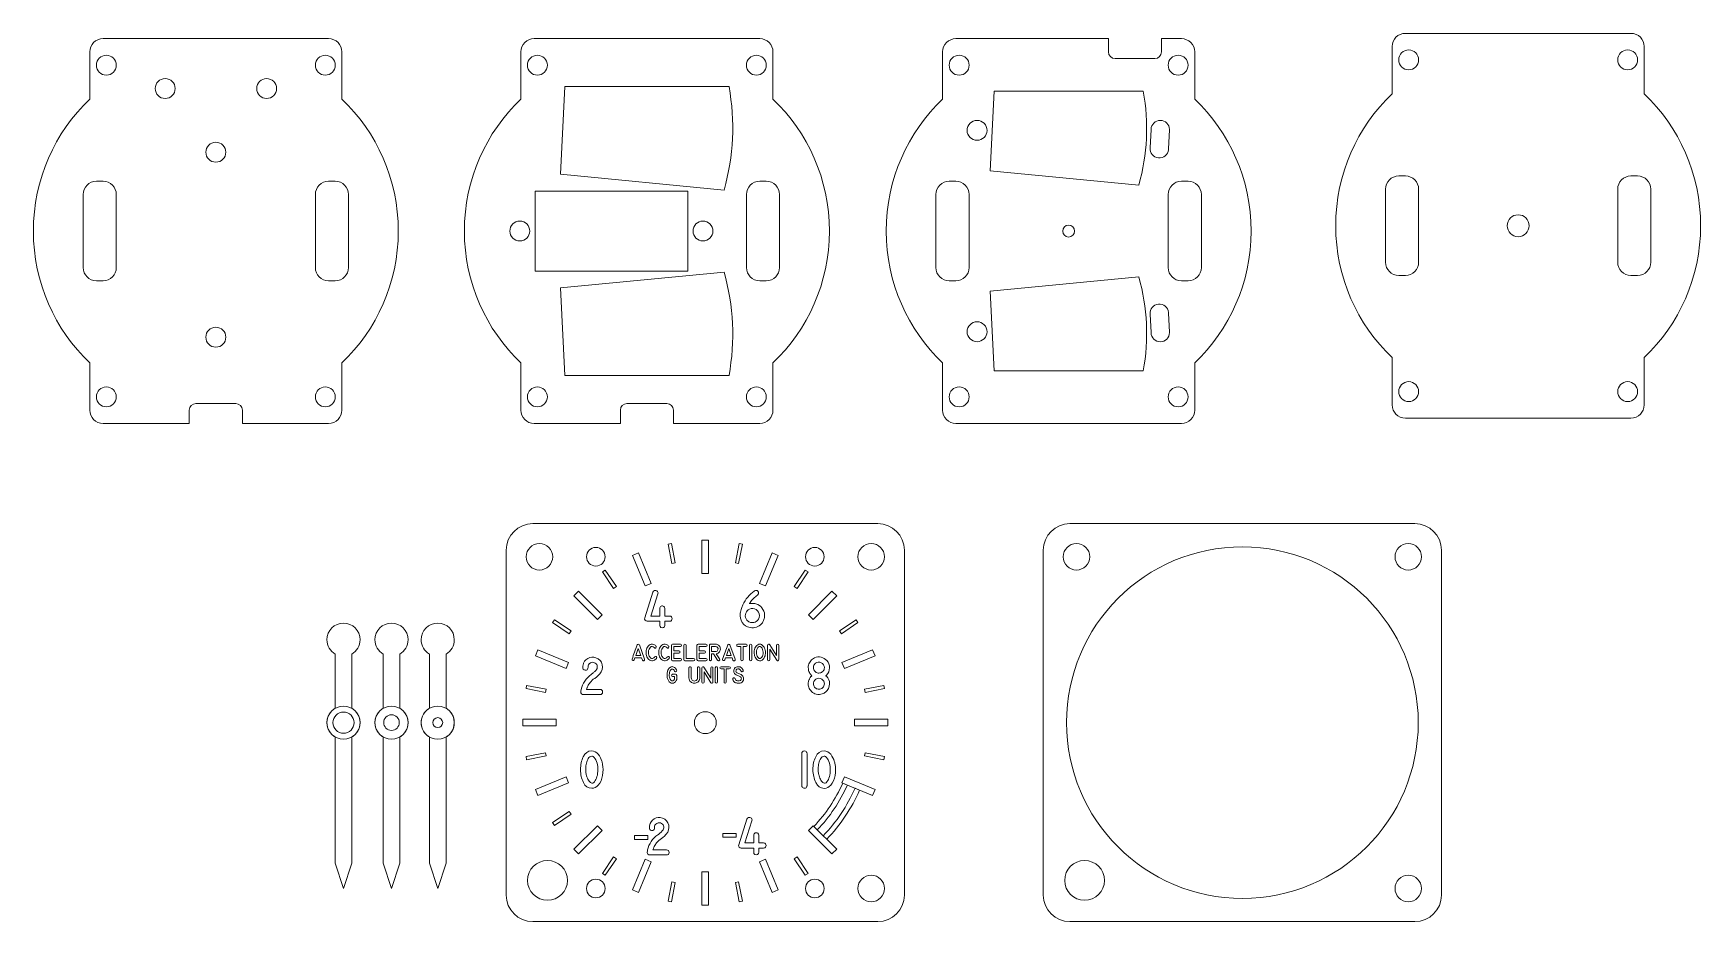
# Model space of a CAD drawing. Header units: millimetres. Extents: x -129 to 122, y -58 to 76.
import ezdxf

# ---------------------------------------------------------------- set-up
doc = ezdxf.new("R2010")
doc.units = ezdxf.units.MM
doc.header["$MEASUREMENT"] = 0
doc.layers.add('Layer 1', color=7, linetype='Continuous')

msp = doc.modelspace()

# ---------------------------------------------------------------- linework, layer by layer
at = {"layer": 'Layer 1', "color": 1, "lineweight": 9}
for points in [[(-55.5505, -28.5757), (-50.5505, -28.5757), (-50.5505, -27.5757), (-55.5505, -27.5757), (-55.5505, -28.5757)], [(-5.5505, -28.5757), (-0.5505, -28.5757), (-0.5505, -27.5757), (-5.5505, -27.5757), (-5.5505, -28.5757)], [(-38.7041, -45.6964), (-36.7041, -45.6964), (-36.7041, -45.0964), (-38.7041, -45.0964), (-38.7041, -45.6964)], [(-25.422, -45.3642), (-23.422, -45.3642), (-23.422, -44.7642), (-25.422, -44.7642), (-25.422, -45.3642)]]:
    msp.add_lwpolyline(points, close=True, dxfattribs=at)
at = {"layer": 'Layer 1', "lineweight": 9}
for centre, major_axis in [((77.9468, 71.8196), (0, 1.5)), ((110.9468, 71.8196), (0, 1.5)), ((-118.315, 71.0213), (0, 1.5)), ((-85.315, 71.0213), (0, 1.5)), ((-53.3547, 71.0213), (0, 1.5)), ((-20.3547, 71.0213), (0, 1.5)), ((10.2048, 71.0213), (0, 1.5)), ((43.2048, 71.0213), (0, 1.5)), ((-109.449, 67.5026), (0, 1.5)), ((-94.156, 67.5026), (0, 1.5)), ((-101.815, 57.8983), (0, 1.5)), ((94.4468, 46.8196), (0, 1.65)), ((26.7048, 46.0213), (0, 0.9)), ((-101.815, 30.0213), (0, 1.5)), ((77.9468, 21.8196), (0, 1.5)), ((110.9468, 21.8196), (0, 1.5)), ((-118.315, 21.0213), (0, 1.5)), ((-85.315, 21.0213), (0, 1.5)), ((-53.3547, 21.0213), (0, 1.5)), ((-20.3547, 21.0213), (0, 1.5)), ((10.2048, 21.0213), (0, 1.5)), ((43.2048, 21.0213), (0, 1.5)), ((-53.0505, -3.0757), (0, 2)), ((-44.5505, -3.0757), (0, 1.4)), ((-11.5505, -3.0757), (0, 1.4)), ((-3.0505, -3.0757), (0, 2)), ((27.8858, -3.0757), (0, 2)), ((77.8858, -3.0757), (0, 2)), ((-28.0505, -28.0757), (0, 1.65)), ((-51.8321, -51.8573), (0, 3)), ((29.1042, -51.8573), (0, 3)), ((-44.5505, -53.0757), (0, 1.4)), ((-11.5505, -53.0757), (0, 1.4)), ((-3.0505, -53.0757), (0, 2)), ((77.8858, -53.0757), (0, 2))]:
    msp.add_ellipse(centre, major_axis=major_axis, ratio=1, dxfattribs=at)
at = {"layer": 'Layer 1', "color": 2, "lineweight": 9}
msp.add_ellipse((52.8858, -28.0757), major_axis=(0, 26.5), ratio=1, dxfattribs=at)
at = {"layer": 'Layer 1', "lineweight": 9}
for points, knots in [([(113.4468, 73.8196), (113.4468, 73.8196), (113.4468, 66.7006), (113.4468, 66.7006), (113.4468, 66.7006), (118.6844, 61.6936), (121.9468, 54.6376), (121.9468, 46.8196), (121.9468, 46.8196), (121.9468, 39.0016), (118.6844, 31.9456), (113.4468, 26.9386), (113.4468, 26.9386), (113.4468, 26.9386), (113.4468, 19.8196), (113.4468, 19.8196), (113.4468, 19.8196), (113.4468, 18.7196), (112.5468, 17.8196), (111.4468, 17.8196), (111.4468, 17.8196), (111.4468, 17.8196), (77.4468, 17.8196), (77.4468, 17.8196), (77.4468, 17.8196), (76.3468, 17.8196), (75.4468, 18.7196), (75.4468, 19.8196), (75.4468, 19.8196), (75.4468, 19.8196), (75.4468, 26.9386), (75.4468, 26.9386), (75.4468, 26.9386), (70.2092, 31.9456), (66.9468, 39.0016), (66.9468, 46.8196), (66.9468, 46.8196), (66.9468, 54.6376), (70.2092, 61.6936), (75.4468, 66.7006), (75.4468, 66.7006), (75.4468, 66.7006), (75.4468, 73.8196), (75.4468, 73.8196), (75.4468, 73.8196), (75.4468, 74.9196), (76.3468, 75.8196), (77.4468, 75.8196), (77.4468, 75.8196), (77.4468, 75.8196), (111.4468, 75.8196), (111.4468, 75.8196), (111.4468, 75.8196), (112.5468, 75.8196), (113.4468, 74.9196), (113.4468, 73.8196)], [0, 0, 0, 0, 0.06666667, 0.06666667, 0.06666667, 0.06666667, 0.13333333, 0.13333333, 0.13333333, 0.13333333, 0.2, 0.2, 0.2, 0.2, 0.26666667, 0.26666667, 0.26666667, 0.26666667, 0.33333333, 0.33333333, 0.33333333, 0.33333333, 0.4, 0.4, 0.4, 0.4, 0.46666667, 0.46666667, 0.46666667, 0.46666667, 0.53333333, 0.53333333, 0.53333333, 0.53333333, 0.6, 0.6, 0.6, 0.6, 0.66666667, 0.66666667, 0.66666667, 0.66666667, 0.73333333, 0.73333333, 0.73333333, 0.73333333, 0.8, 0.8, 0.8, 0.8, 0.86666667, 0.86666667, 0.86666667, 0.86666667, 1, 1, 1, 1]), ([(-82.815, 73.0213), (-82.815, 73.0213), (-82.815, 65.9023), (-82.815, 65.9023), (-82.815, 65.9023), (-77.5774, 60.8953), (-74.315, 53.8393), (-74.315, 46.0213), (-74.315, 46.0213), (-74.315, 38.2033), (-77.5774, 31.1473), (-82.815, 26.1403), (-82.815, 26.1403), (-82.815, 26.1403), (-82.815, 19.0213), (-82.815, 19.0213), (-82.815, 19.0213), (-82.815, 17.9213), (-83.715, 17.0213), (-84.815, 17.0213), (-84.815, 17.0213), (-84.815, 17.0213), (-97.815, 17.0213), (-97.815, 17.0213), (-97.815, 17.0213), (-97.815, 17.0213), (-97.815, 19.0213), (-97.815, 19.0213), (-97.815, 19.0213), (-97.815, 19.5713), (-98.265, 20.0213), (-98.815, 20.0213), (-98.815, 20.0213), (-98.815, 20.0213), (-104.815, 20.0213), (-104.815, 20.0213), (-104.815, 20.0213), (-105.365, 20.0213), (-105.815, 19.5713), (-105.815, 19.0213), (-105.815, 19.0213), (-105.815, 19.0213), (-105.815, 17.0213), (-105.815, 17.0213), (-105.815, 17.0213), (-105.815, 17.0213), (-118.815, 17.0213), (-118.815, 17.0213), (-118.815, 17.0213), (-119.915, 17.0213), (-120.815, 17.9213), (-120.815, 19.0213), (-120.815, 19.0213), (-120.815, 19.0213), (-120.815, 26.1403), (-120.815, 26.1403), (-120.815, 26.1403), (-126.0526, 31.1473), (-129.315, 38.2033), (-129.315, 46.0213), (-129.315, 46.0213), (-129.315, 53.8393), (-126.0526, 60.8953), (-120.815, 65.9023), (-120.815, 65.9023), (-120.815, 65.9023), (-120.815, 73.0213), (-120.815, 73.0213), (-120.815, 73.0213), (-120.815, 74.1213), (-119.915, 75.0213), (-118.815, 75.0213), (-118.815, 75.0213), (-118.815, 75.0213), (-84.815, 75.0213), (-84.815, 75.0213), (-84.815, 75.0213), (-83.715, 75.0213), (-82.815, 74.1213), (-82.815, 73.0213)], [0, 0, 0, 0, 0.04761905, 0.04761905, 0.04761905, 0.04761905, 0.0952381, 0.0952381, 0.0952381, 0.0952381, 0.14285714, 0.14285714, 0.14285714, 0.14285714, 0.19047619, 0.19047619, 0.19047619, 0.19047619, 0.23809524, 0.23809524, 0.23809524, 0.23809524, 0.28571429, 0.28571429, 0.28571429, 0.28571429, 0.33333333, 0.33333333, 0.33333333, 0.33333333, 0.38095238, 0.38095238, 0.38095238, 0.38095238, 0.42857143, 0.42857143, 0.42857143, 0.42857143, 0.47619048, 0.47619048, 0.47619048, 0.47619048, 0.52380952, 0.52380952, 0.52380952, 0.52380952, 0.57142857, 0.57142857, 0.57142857, 0.57142857, 0.61904762, 0.61904762, 0.61904762, 0.61904762, 0.66666667, 0.66666667, 0.66666667, 0.66666667, 0.71428571, 0.71428571, 0.71428571, 0.71428571, 0.76190476, 0.76190476, 0.76190476, 0.76190476, 0.80952381, 0.80952381, 0.80952381, 0.80952381, 0.85714286, 0.85714286, 0.85714286, 0.85714286, 0.9047619, 0.9047619, 0.9047619, 0.9047619, 1, 1, 1, 1]), ([(-17.8547, 73.0213), (-17.8547, 73.0213), (-17.8547, 65.9023), (-17.8547, 65.9023), (-17.8547, 65.9023), (-12.6171, 60.8953), (-9.3547, 53.8393), (-9.3547, 46.0213), (-9.3547, 46.0213), (-9.3547, 38.2033), (-12.6171, 31.1473), (-17.8547, 26.1403), (-17.8547, 26.1403), (-17.8547, 26.1403), (-17.8547, 19.0213), (-17.8547, 19.0213), (-17.8547, 19.0213), (-17.8547, 17.9213), (-18.7547, 17.0213), (-19.8547, 17.0213), (-19.8547, 17.0213), (-19.8547, 17.0213), (-32.8547, 17.0213), (-32.8547, 17.0213), (-32.8547, 17.0213), (-32.8547, 17.0213), (-32.8547, 19.0213), (-32.8547, 19.0213), (-32.8547, 19.0213), (-32.8547, 19.5713), (-33.3047, 20.0213), (-33.8547, 20.0213), (-33.8547, 20.0213), (-33.8547, 20.0213), (-39.8547, 20.0213), (-39.8547, 20.0213), (-39.8547, 20.0213), (-40.4047, 20.0213), (-40.8547, 19.5713), (-40.8547, 19.0213), (-40.8547, 19.0213), (-40.8547, 19.0213), (-40.8547, 17.0213), (-40.8547, 17.0213), (-40.8547, 17.0213), (-40.8547, 17.0213), (-53.8547, 17.0213), (-53.8547, 17.0213), (-53.8547, 17.0213), (-54.9547, 17.0213), (-55.8547, 17.9213), (-55.8547, 19.0213), (-55.8547, 19.0213), (-55.8547, 19.0213), (-55.8547, 26.1403), (-55.8547, 26.1403), (-55.8547, 26.1403), (-61.0923, 31.1473), (-64.3547, 38.2033), (-64.3547, 46.0213), (-64.3547, 46.0213), (-64.3547, 53.8393), (-61.0923, 60.8953), (-55.8547, 65.9023), (-55.8547, 65.9023), (-55.8547, 65.9023), (-55.8547, 73.0213), (-55.8547, 73.0213), (-55.8547, 73.0213), (-55.8547, 74.1213), (-54.9547, 75.0213), (-53.8547, 75.0213), (-53.8547, 75.0213), (-53.8547, 75.0213), (-19.8547, 75.0213), (-19.8547, 75.0213), (-19.8547, 75.0213), (-18.7547, 75.0213), (-17.8547, 74.1213), (-17.8547, 73.0213)], [0, 0, 0, 0, 0.04761905, 0.04761905, 0.04761905, 0.04761905, 0.0952381, 0.0952381, 0.0952381, 0.0952381, 0.14285714, 0.14285714, 0.14285714, 0.14285714, 0.19047619, 0.19047619, 0.19047619, 0.19047619, 0.23809524, 0.23809524, 0.23809524, 0.23809524, 0.28571429, 0.28571429, 0.28571429, 0.28571429, 0.33333333, 0.33333333, 0.33333333, 0.33333333, 0.38095238, 0.38095238, 0.38095238, 0.38095238, 0.42857143, 0.42857143, 0.42857143, 0.42857143, 0.47619048, 0.47619048, 0.47619048, 0.47619048, 0.52380952, 0.52380952, 0.52380952, 0.52380952, 0.57142857, 0.57142857, 0.57142857, 0.57142857, 0.61904762, 0.61904762, 0.61904762, 0.61904762, 0.66666667, 0.66666667, 0.66666667, 0.66666667, 0.71428571, 0.71428571, 0.71428571, 0.71428571, 0.76190476, 0.76190476, 0.76190476, 0.76190476, 0.80952381, 0.80952381, 0.80952381, 0.80952381, 0.85714286, 0.85714286, 0.85714286, 0.85714286, 0.9047619, 0.9047619, 0.9047619, 0.9047619, 1, 1, 1, 1]), ([(45.7048, 73.0213), (45.7048, 73.0213), (45.7048, 65.9023), (45.7048, 65.9023), (45.7048, 65.9023), (50.9424, 60.8953), (54.2048, 53.8393), (54.2048, 46.0213), (54.2048, 46.0213), (54.2048, 38.2033), (50.9424, 31.1473), (45.7048, 26.1403), (45.7048, 26.1403), (45.7048, 26.1403), (45.7048, 19.0213), (45.7048, 19.0213), (45.7048, 19.0213), (45.7048, 17.9213), (44.8048, 17.0213), (43.7048, 17.0213), (43.7048, 17.0213), (43.7048, 17.0213), (9.7048, 17.0213), (9.7048, 17.0213), (9.7048, 17.0213), (8.6048, 17.0213), (7.7048, 17.9213), (7.7048, 19.0213), (7.7048, 19.0213), (7.7048, 19.0213), (7.7048, 26.1403), (7.7048, 26.1403), (7.7048, 26.1403), (2.4672, 31.1473), (-0.7952, 38.2033), (-0.7952, 46.0213), (-0.7952, 46.0213), (-0.7952, 53.8393), (2.4672, 60.8953), (7.7048, 65.9023), (7.7048, 65.9023), (7.7048, 65.9023), (7.7048, 73.0213), (7.7048, 73.0213), (7.7048, 73.0213), (7.7048, 74.1213), (8.6048, 75.0213), (9.7048, 75.0213), (9.7048, 75.0213), (9.7048, 75.0213), (32.6957, 75.0213), (32.6957, 75.0213), (32.6957, 75.0213), (32.6957, 75.0213), (32.6957, 73.0213), (32.6957, 73.0213), (32.6957, 73.0213), (32.6957, 72.4713), (33.1457, 72.0213), (33.6957, 72.0213), (33.6957, 72.0213), (33.6957, 72.0213), (39.6957, 72.0213), (39.6957, 72.0213), (39.6957, 72.0213), (40.2457, 72.0213), (40.6957, 72.4713), (40.6957, 73.0213), (40.6957, 73.0213), (40.6957, 73.0213), (40.6957, 75.0213), (40.6957, 75.0213), (40.6957, 75.0213), (40.6957, 75.0213), (43.7048, 75.0213), (43.7048, 75.0213), (43.7048, 75.0213), (44.8048, 75.0213), (45.7048, 74.1213), (45.7048, 73.0213)], [0, 0, 0, 0, 0.04761905, 0.04761905, 0.04761905, 0.04761905, 0.0952381, 0.0952381, 0.0952381, 0.0952381, 0.14285714, 0.14285714, 0.14285714, 0.14285714, 0.19047619, 0.19047619, 0.19047619, 0.19047619, 0.23809524, 0.23809524, 0.23809524, 0.23809524, 0.28571429, 0.28571429, 0.28571429, 0.28571429, 0.33333333, 0.33333333, 0.33333333, 0.33333333, 0.38095238, 0.38095238, 0.38095238, 0.38095238, 0.42857143, 0.42857143, 0.42857143, 0.42857143, 0.47619048, 0.47619048, 0.47619048, 0.47619048, 0.52380952, 0.52380952, 0.52380952, 0.52380952, 0.57142857, 0.57142857, 0.57142857, 0.57142857, 0.61904762, 0.61904762, 0.61904762, 0.61904762, 0.66666667, 0.66666667, 0.66666667, 0.66666667, 0.71428571, 0.71428571, 0.71428571, 0.71428571, 0.76190476, 0.76190476, 0.76190476, 0.76190476, 0.80952381, 0.80952381, 0.80952381, 0.80952381, 0.85714286, 0.85714286, 0.85714286, 0.85714286, 0.9047619, 0.9047619, 0.9047619, 0.9047619, 1, 1, 1, 1]), ([(-119.815, 53.5213), (-119.815, 53.5213), (-118.815, 53.5213), (-118.815, 53.5213), (-118.815, 53.5213), (-117.715, 53.5213), (-116.815, 52.6213), (-116.815, 51.5213), (-116.815, 51.5213), (-116.815, 51.5213), (-116.815, 40.5213), (-116.815, 40.5213), (-116.815, 40.5213), (-116.815, 39.4213), (-117.715, 38.5213), (-118.815, 38.5213), (-118.815, 38.5213), (-118.815, 38.5213), (-119.815, 38.5213), (-119.815, 38.5213), (-119.815, 38.5213), (-120.915, 38.5213), (-121.815, 39.4213), (-121.815, 40.5213), (-121.815, 40.5213), (-121.815, 40.5213), (-121.815, 51.5213), (-121.815, 51.5213), (-121.815, 51.5213), (-121.815, 52.6213), (-120.915, 53.5213), (-119.815, 53.5213)], [0, 0, 0, 0, 0.11111111, 0.11111111, 0.11111111, 0.11111111, 0.22222222, 0.22222222, 0.22222222, 0.22222222, 0.33333333, 0.33333333, 0.33333333, 0.33333333, 0.44444444, 0.44444444, 0.44444444, 0.44444444, 0.55555556, 0.55555556, 0.55555556, 0.55555556, 0.66666667, 0.66666667, 0.66666667, 0.66666667, 0.77777778, 0.77777778, 0.77777778, 0.77777778, 1, 1, 1, 1]), ([(-84.815, 53.5213), (-84.815, 53.5213), (-83.815, 53.5213), (-83.815, 53.5213), (-83.815, 53.5213), (-82.715, 53.5213), (-81.815, 52.6213), (-81.815, 51.5213), (-81.815, 51.5213), (-81.815, 51.5213), (-81.815, 40.5213), (-81.815, 40.5213), (-81.815, 40.5213), (-81.815, 39.4213), (-82.715, 38.5213), (-83.815, 38.5213), (-83.815, 38.5213), (-83.815, 38.5213), (-84.815, 38.5213), (-84.815, 38.5213), (-84.815, 38.5213), (-85.915, 38.5213), (-86.815, 39.4213), (-86.815, 40.5213), (-86.815, 40.5213), (-86.815, 40.5213), (-86.815, 51.5213), (-86.815, 51.5213), (-86.815, 51.5213), (-86.815, 52.6213), (-85.915, 53.5213), (-84.815, 53.5213)], [0, 0, 0, 0, 0.11111111, 0.11111111, 0.11111111, 0.11111111, 0.22222222, 0.22222222, 0.22222222, 0.22222222, 0.33333333, 0.33333333, 0.33333333, 0.33333333, 0.44444444, 0.44444444, 0.44444444, 0.44444444, 0.55555556, 0.55555556, 0.55555556, 0.55555556, 0.66666667, 0.66666667, 0.66666667, 0.66666667, 0.77777778, 0.77777778, 0.77777778, 0.77777778, 1, 1, 1, 1]), ([(-19.8547, 53.5213), (-19.8547, 53.5213), (-18.8547, 53.5213), (-18.8547, 53.5213), (-18.8547, 53.5213), (-17.7547, 53.5213), (-16.8547, 52.6213), (-16.8547, 51.5213), (-16.8547, 51.5213), (-16.8547, 51.5213), (-16.8547, 40.5213), (-16.8547, 40.5213), (-16.8547, 40.5213), (-16.8547, 39.4213), (-17.7547, 38.5213), (-18.8547, 38.5213), (-18.8547, 38.5213), (-18.8547, 38.5213), (-19.8547, 38.5213), (-19.8547, 38.5213), (-19.8547, 38.5213), (-20.9547, 38.5213), (-21.8547, 39.4213), (-21.8547, 40.5213), (-21.8547, 40.5213), (-21.8547, 40.5213), (-21.8547, 51.5213), (-21.8547, 51.5213), (-21.8547, 51.5213), (-21.8547, 52.6213), (-20.9547, 53.5213), (-19.8547, 53.5213)], [0, 0, 0, 0, 0.11111111, 0.11111111, 0.11111111, 0.11111111, 0.22222222, 0.22222222, 0.22222222, 0.22222222, 0.33333333, 0.33333333, 0.33333333, 0.33333333, 0.44444444, 0.44444444, 0.44444444, 0.44444444, 0.55555556, 0.55555556, 0.55555556, 0.55555556, 0.66666667, 0.66666667, 0.66666667, 0.66666667, 0.77777778, 0.77777778, 0.77777778, 0.77777778, 1, 1, 1, 1]), ([(8.7048, 53.5213), (8.7048, 53.5213), (9.7048, 53.5213), (9.7048, 53.5213), (9.7048, 53.5213), (10.8048, 53.5213), (11.7048, 52.6213), (11.7048, 51.5213), (11.7048, 51.5213), (11.7048, 51.5213), (11.7048, 40.5213), (11.7048, 40.5213), (11.7048, 40.5213), (11.7048, 39.4213), (10.8048, 38.5213), (9.7048, 38.5213), (9.7048, 38.5213), (9.7048, 38.5213), (8.7048, 38.5213), (8.7048, 38.5213), (8.7048, 38.5213), (7.6048, 38.5213), (6.7048, 39.4213), (6.7048, 40.5213), (6.7048, 40.5213), (6.7048, 40.5213), (6.7048, 51.5213), (6.7048, 51.5213), (6.7048, 51.5213), (6.7048, 52.6213), (7.6048, 53.5213), (8.7048, 53.5213)], [0, 0, 0, 0, 0.11111111, 0.11111111, 0.11111111, 0.11111111, 0.22222222, 0.22222222, 0.22222222, 0.22222222, 0.33333333, 0.33333333, 0.33333333, 0.33333333, 0.44444444, 0.44444444, 0.44444444, 0.44444444, 0.55555556, 0.55555556, 0.55555556, 0.55555556, 0.66666667, 0.66666667, 0.66666667, 0.66666667, 0.77777778, 0.77777778, 0.77777778, 0.77777778, 1, 1, 1, 1]), ([(43.7048, 53.5213), (43.7048, 53.5213), (44.7048, 53.5213), (44.7048, 53.5213), (44.7048, 53.5213), (45.8048, 53.5213), (46.7048, 52.6213), (46.7048, 51.5213), (46.7048, 51.5213), (46.7048, 51.5213), (46.7048, 40.5213), (46.7048, 40.5213), (46.7048, 40.5213), (46.7048, 39.4213), (45.8048, 38.5213), (44.7048, 38.5213), (44.7048, 38.5213), (44.7048, 38.5213), (43.7048, 38.5213), (43.7048, 38.5213), (43.7048, 38.5213), (42.6048, 38.5213), (41.7048, 39.4213), (41.7048, 40.5213), (41.7048, 40.5213), (41.7048, 40.5213), (41.7048, 51.5213), (41.7048, 51.5213), (41.7048, 51.5213), (41.7048, 52.6213), (42.6048, 53.5213), (43.7048, 53.5213)], [0, 0, 0, 0, 0.11111111, 0.11111111, 0.11111111, 0.11111111, 0.22222222, 0.22222222, 0.22222222, 0.22222222, 0.33333333, 0.33333333, 0.33333333, 0.33333333, 0.44444444, 0.44444444, 0.44444444, 0.44444444, 0.55555556, 0.55555556, 0.55555556, 0.55555556, 0.66666667, 0.66666667, 0.66666667, 0.66666667, 0.77777778, 0.77777778, 0.77777778, 0.77777778, 1, 1, 1, 1]), ([(76.4468, 54.3196), (76.4468, 54.3196), (77.4468, 54.3196), (77.4468, 54.3196), (77.4468, 54.3196), (78.5468, 54.3196), (79.4468, 53.4196), (79.4468, 52.3196), (79.4468, 52.3196), (79.4468, 52.3196), (79.4468, 41.3196), (79.4468, 41.3196), (79.4468, 41.3196), (79.4468, 40.2196), (78.5468, 39.3196), (77.4468, 39.3196), (77.4468, 39.3196), (77.4468, 39.3196), (76.4468, 39.3196), (76.4468, 39.3196), (76.4468, 39.3196), (75.3468, 39.3196), (74.4468, 40.2196), (74.4468, 41.3196), (74.4468, 41.3196), (74.4468, 41.3196), (74.4468, 52.3196), (74.4468, 52.3196), (74.4468, 52.3196), (74.4468, 53.4196), (75.3468, 54.3196), (76.4468, 54.3196)], [0, 0, 0, 0, 0.11111111, 0.11111111, 0.11111111, 0.11111111, 0.22222222, 0.22222222, 0.22222222, 0.22222222, 0.33333333, 0.33333333, 0.33333333, 0.33333333, 0.44444444, 0.44444444, 0.44444444, 0.44444444, 0.55555556, 0.55555556, 0.55555556, 0.55555556, 0.66666667, 0.66666667, 0.66666667, 0.66666667, 0.77777778, 0.77777778, 0.77777778, 0.77777778, 1, 1, 1, 1]), ([(111.4468, 54.3196), (111.4468, 54.3196), (112.4468, 54.3196), (112.4468, 54.3196), (112.4468, 54.3196), (113.5468, 54.3196), (114.4468, 53.4196), (114.4468, 52.3196), (114.4468, 52.3196), (114.4468, 52.3196), (114.4468, 41.3196), (114.4468, 41.3196), (114.4468, 41.3196), (114.4468, 40.2196), (113.5468, 39.3196), (112.4468, 39.3196), (112.4468, 39.3196), (112.4468, 39.3196), (111.4468, 39.3196), (111.4468, 39.3196), (111.4468, 39.3196), (110.3468, 39.3196), (109.4468, 40.2196), (109.4468, 41.3196), (109.4468, 41.3196), (109.4468, 41.3196), (109.4468, 52.3196), (109.4468, 52.3196), (109.4468, 52.3196), (109.4468, 53.4196), (110.3468, 54.3196), (111.4468, 54.3196)], [0, 0, 0, 0, 0.11111111, 0.11111111, 0.11111111, 0.11111111, 0.22222222, 0.22222222, 0.22222222, 0.22222222, 0.33333333, 0.33333333, 0.33333333, 0.33333333, 0.44444444, 0.44444444, 0.44444444, 0.44444444, 0.55555556, 0.55555556, 0.55555556, 0.55555556, 0.66666667, 0.66666667, 0.66666667, 0.66666667, 0.77777778, 0.77777778, 0.77777778, 0.77777778, 1, 1, 1, 1]), ([(-54.0504, 1.9243), (-54.0504, 1.9243), (-2.0506, 1.9243), (-2.0506, 1.9243), (-2.0506, 1.9243), (0.1495, 1.9243), (1.9495, 0.1243), (1.9495, -2.0757), (1.9495, -2.0757), (1.9495, -2.0757), (1.9495, -54.0757), (1.9495, -54.0757), (1.9495, -54.0757), (1.9495, -56.2757), (0.1495, -58.0757), (-2.0506, -58.0757), (-2.0506, -58.0757), (-2.0506, -58.0757), (-54.0504, -58.0757), (-54.0504, -58.0757), (-54.0504, -58.0757), (-56.2505, -58.0757), (-58.0505, -56.2757), (-58.0505, -54.0757), (-58.0505, -54.0757), (-58.0505, -54.0757), (-58.0505, -2.0757), (-58.0505, -2.0757), (-58.0505, -2.0757), (-58.0505, 0.1243), (-56.2505, 1.9243), (-54.0504, 1.9243)], [0, 0, 0, 0, 0.11111111, 0.11111111, 0.11111111, 0.11111111, 0.22222222, 0.22222222, 0.22222222, 0.22222222, 0.33333333, 0.33333333, 0.33333333, 0.33333333, 0.44444444, 0.44444444, 0.44444444, 0.44444444, 0.55555556, 0.55555556, 0.55555556, 0.55555556, 0.66666667, 0.66666667, 0.66666667, 0.66666667, 0.77777778, 0.77777778, 0.77777778, 0.77777778, 1, 1, 1, 1]), ([(26.8859, 1.9243), (26.8859, 1.9243), (78.8857, 1.9243), (78.8857, 1.9243), (78.8857, 1.9243), (81.0858, 1.9243), (82.8858, 0.1243), (82.8858, -2.0757), (82.8858, -2.0757), (82.8858, -2.0757), (82.8858, -54.0757), (82.8858, -54.0757), (82.8858, -54.0757), (82.8858, -56.2757), (81.0858, -58.0757), (78.8857, -58.0757), (78.8857, -58.0757), (78.8857, -58.0757), (26.8859, -58.0757), (26.8859, -58.0757), (26.8859, -58.0757), (24.6858, -58.0757), (22.8858, -56.2757), (22.8858, -54.0757), (22.8858, -54.0757), (22.8858, -54.0757), (22.8858, -2.0757), (22.8858, -2.0757), (22.8858, -2.0757), (22.8858, 0.1243), (24.6858, 1.9243), (26.8859, 1.9243)], [0, 0, 0, 0, 0.11111111, 0.11111111, 0.11111111, 0.11111111, 0.22222222, 0.22222222, 0.22222222, 0.22222222, 0.33333333, 0.33333333, 0.33333333, 0.33333333, 0.44444444, 0.44444444, 0.44444444, 0.44444444, 0.55555556, 0.55555556, 0.55555556, 0.55555556, 0.66666667, 0.66666667, 0.66666667, 0.66666667, 0.77777778, 0.77777778, 0.77777778, 0.77777778, 1, 1, 1, 1])]:
    msp.add_open_spline(points, degree=3, knots=knots, dxfattribs=at)
at = {"layer": 'Layer 1', "color": 250, "lineweight": 9}
for points, knots in [([(-49.8641, 54.588), (-49.8641, 54.588), (-25.229, 52.2048), (-25.229, 52.2048), (-25.229, 52.2048), (-23.7774, 57.3599), (-23.5389, 62.5612), (-24.4761, 67.808), (-24.4761, 67.808), (-24.4761, 67.808), (-49.2261, 67.808), (-49.2261, 67.808), (-49.2261, 67.808), (-49.2261, 67.808), (-49.8641, 54.588), (-49.8641, 54.588)], [0, 0, 0, 0, 0.2, 0.2, 0.2, 0.2, 0.4, 0.4, 0.4, 0.4, 0.6, 0.6, 0.6, 0.6, 1, 1, 1, 1]), ([(14.8748, 55.0806), (14.8748, 55.0806), (37.2703, 52.914), (37.2703, 52.914), (37.2703, 52.914), (38.59, 57.6005), (38.8068, 62.3289), (37.9548, 67.0987), (37.9548, 67.0987), (37.9548, 67.0987), (15.4548, 67.0987), (15.4548, 67.0987), (15.4548, 67.0987), (15.4548, 67.0987), (14.8748, 55.0806), (14.8748, 55.0806)], [0, 0, 0, 0, 0.2, 0.2, 0.2, 0.2, 0.4, 0.4, 0.4, 0.4, 0.6, 0.6, 0.6, 0.6, 1, 1, 1, 1]), ([(14.4049, 61.1987), (14.4049, 60.3702), (13.7332, 59.6987), (12.9049, 59.6987), (12.9049, 59.6987), (12.0766, 59.6987), (11.4049, 60.3702), (11.4049, 61.1987), (11.4049, 61.1987), (11.4049, 62.0272), (12.0766, 62.6987), (12.9049, 62.6987), (12.9049, 62.6987), (13.7332, 62.6987), (14.4049, 62.0272), (14.4049, 61.1987)], [0, 0, 0, 0, 0.2, 0.2, 0.2, 0.2, 0.4, 0.4, 0.4, 0.4, 0.6, 0.6, 0.6, 0.6, 1, 1, 1, 1]), ([(41.7452, 58.4087), (41.7452, 58.4087), (41.8844, 61.2635), (41.8844, 61.2635), (41.8844, 61.2635), (41.8855, 61.2861), (41.8861, 61.3087), (41.8861, 61.3316), (41.8861, 61.3316), (41.8861, 62.091), (41.2704, 62.7066), (40.5111, 62.7066), (40.5111, 62.7066), (39.7518, 62.7066), (39.1361, 62.091), (39.1361, 61.3316), (39.1361, 61.3316), (39.1361, 61.3316), (39.0015, 58.5405), (39.0015, 58.5405), (39.0015, 58.5405), (38.9283, 57.7846), (39.4819, 57.1127), (40.2377, 57.0395), (40.2377, 57.0395), (40.9935, 56.9663), (41.6654, 57.5198), (41.7387, 58.2757), (41.7387, 58.2757), (41.743, 58.3203), (41.7452, 58.3647), (41.7452, 58.4087)], [0, 0, 0, 0, 0.11111111, 0.11111111, 0.11111111, 0.11111111, 0.22222222, 0.22222222, 0.22222222, 0.22222222, 0.33333333, 0.33333333, 0.33333333, 0.33333333, 0.44444444, 0.44444444, 0.44444444, 0.44444444, 0.55555556, 0.55555556, 0.55555556, 0.55555556, 0.66666667, 0.66666667, 0.66666667, 0.66666667, 0.77777778, 0.77777778, 0.77777778, 0.77777778, 1, 1, 1, 1]), ([(-30.702, 39.9888), (-30.702, 39.9888), (-30.702, 52.0538), (-30.702, 52.0538), (-30.702, 52.0538), (-30.702, 52.0538), (-53.7074, 52.0538), (-53.7074, 52.0538), (-53.7074, 52.0538), (-53.7074, 52.0538), (-53.7074, 39.9888), (-53.7074, 39.9888), (-53.7074, 39.9888), (-53.7074, 39.9888), (-30.702, 39.9888), (-30.702, 39.9888)], [0, 0, 0, 0, 0.2, 0.2, 0.2, 0.2, 0.4, 0.4, 0.4, 0.4, 0.6, 0.6, 0.6, 0.6, 1, 1, 1, 1]), ([(-54.5046, 46.0213), (-54.5046, 46.8498), (-55.1763, 47.5213), (-56.0046, 47.5213), (-56.0046, 47.5213), (-56.8329, 47.5213), (-57.5046, 46.8498), (-57.5046, 46.0213), (-57.5046, 46.0213), (-57.5046, 45.1928), (-56.8329, 44.5213), (-56.0046, 44.5213), (-56.0046, 44.5213), (-55.1763, 44.5213), (-54.5046, 45.1928), (-54.5046, 46.0213)], [0, 0, 0, 0, 0.2, 0.2, 0.2, 0.2, 0.4, 0.4, 0.4, 0.4, 0.6, 0.6, 0.6, 0.6, 1, 1, 1, 1]), ([(-26.9048, 46.0213), (-26.9048, 46.8498), (-27.5765, 47.5213), (-28.4048, 47.5213), (-28.4048, 47.5213), (-29.2331, 47.5213), (-29.9048, 46.8498), (-29.9048, 46.0213), (-29.9048, 46.0213), (-29.9048, 45.1928), (-29.2331, 44.5213), (-28.4048, 44.5213), (-28.4048, 44.5213), (-27.5765, 44.5213), (-26.9048, 45.1928), (-26.9048, 46.0213)], [0, 0, 0, 0, 0.2, 0.2, 0.2, 0.2, 0.4, 0.4, 0.4, 0.4, 0.6, 0.6, 0.6, 0.6, 1, 1, 1, 1]), ([(-49.8641, 37.4546), (-49.8641, 37.4546), (-25.229, 39.8378), (-25.229, 39.8378), (-25.229, 39.8378), (-23.7774, 34.6827), (-23.5389, 29.4814), (-24.4761, 24.2346), (-24.4761, 24.2346), (-24.4761, 24.2346), (-49.2261, 24.2346), (-49.2261, 24.2346), (-49.2261, 24.2346), (-49.2261, 24.2346), (-49.8641, 37.4546), (-49.8641, 37.4546)], [0, 0, 0, 0, 0.2, 0.2, 0.2, 0.2, 0.4, 0.4, 0.4, 0.4, 0.6, 0.6, 0.6, 0.6, 1, 1, 1, 1]), ([(14.8748, 36.962), (14.8748, 36.962), (37.2703, 39.1286), (37.2703, 39.1286), (37.2703, 39.1286), (38.59, 34.4421), (38.8068, 29.7137), (37.9548, 24.9439), (37.9548, 24.9439), (37.9548, 24.9439), (15.4548, 24.9439), (15.4548, 24.9439), (15.4548, 24.9439), (15.4548, 24.9439), (14.8748, 36.962), (14.8748, 36.962)], [0, 0, 0, 0, 0.2, 0.2, 0.2, 0.2, 0.4, 0.4, 0.4, 0.4, 0.6, 0.6, 0.6, 0.6, 1, 1, 1, 1]), ([(41.7452, 33.6339), (41.7452, 33.6339), (41.8845, 30.7791), (41.8845, 30.7791), (41.8845, 30.7791), (41.8855, 30.7565), (41.8861, 30.7339), (41.8861, 30.711), (41.8861, 30.711), (41.8861, 29.9516), (41.2704, 29.336), (40.5111, 29.336), (40.5111, 29.336), (39.7518, 29.336), (39.1361, 29.9516), (39.1361, 30.711), (39.1361, 30.711), (39.1361, 30.711), (39.0015, 33.5021), (39.0015, 33.5021), (39.0015, 33.5021), (38.9284, 34.258), (39.4819, 34.9299), (40.2377, 35.0031), (40.2377, 35.0031), (40.9935, 35.0762), (41.6654, 34.5228), (41.7387, 33.7669), (41.7387, 33.7669), (41.743, 33.7223), (41.7452, 33.6779), (41.7452, 33.6339)], [0, 0, 0, 0, 0.11111111, 0.11111111, 0.11111111, 0.11111111, 0.22222222, 0.22222222, 0.22222222, 0.22222222, 0.33333333, 0.33333333, 0.33333333, 0.33333333, 0.44444444, 0.44444444, 0.44444444, 0.44444444, 0.55555556, 0.55555556, 0.55555556, 0.55555556, 0.66666667, 0.66666667, 0.66666667, 0.66666667, 0.77777778, 0.77777778, 0.77777778, 0.77777778, 1, 1, 1, 1]), ([(14.4049, 30.8439), (14.4049, 31.6724), (13.7332, 32.3439), (12.9049, 32.3439), (12.9049, 32.3439), (12.0766, 32.3439), (11.4049, 31.6724), (11.4049, 30.8439), (11.4049, 30.8439), (11.4049, 30.0154), (12.0766, 29.3439), (12.9049, 29.3439), (12.9049, 29.3439), (13.7332, 29.3439), (14.4049, 30.0154), (14.4049, 30.8439)], [0, 0, 0, 0, 0.2, 0.2, 0.2, 0.2, 0.4, 0.4, 0.4, 0.4, 0.6, 0.6, 0.6, 0.6, 1, 1, 1, 1]), ([(-85.0731, -15.5753), (-85.0731, -14.1946), (-83.9538, -13.0753), (-82.5731, -13.0753), (-82.5731, -13.0753), (-81.1924, -13.0753), (-80.0731, -14.1946), (-80.0731, -15.5753), (-80.0731, -15.5753), (-80.0731, -16.5006), (-80.5759, -17.3086), (-81.3231, -17.7408), (-81.3231, -17.7408), (-81.3231, -17.7408), (-81.3231, -25.9101), (-81.3231, -25.9101), (-81.3231, -25.9101), (-80.5758, -26.3424), (-80.073, -27.1504), (-80.073, -28.0757), (-80.073, -28.0757), (-80.073, -29.001), (-80.5758, -29.809), (-81.3231, -30.2413), (-81.3231, -30.2413), (-81.3231, -30.2413), (-81.3231, -49.2743), (-81.3231, -49.2743), (-81.3231, -49.2743), (-81.3231, -49.2743), (-82.573, -53.0757), (-82.573, -53.0757), (-82.573, -53.0757), (-82.573, -53.0757), (-83.8231, -49.2743), (-83.8231, -49.2743), (-83.8231, -49.2743), (-83.8231, -49.2743), (-83.8231, -30.2412), (-83.8231, -30.2412), (-83.8231, -30.2412), (-84.5703, -29.8089), (-85.073, -29.0009), (-85.073, -28.0757), (-85.073, -28.0757), (-85.073, -27.1505), (-84.5703, -26.3425), (-83.8231, -25.9102), (-83.8231, -25.9102), (-83.8231, -25.9102), (-83.8231, -17.7408), (-83.8231, -17.7408), (-83.8231, -17.7408), (-84.5704, -17.3086), (-85.0731, -16.5006), (-85.0731, -15.5753)], [0, 0, 0, 0, 0.06666667, 0.06666667, 0.06666667, 0.06666667, 0.13333333, 0.13333333, 0.13333333, 0.13333333, 0.2, 0.2, 0.2, 0.2, 0.26666667, 0.26666667, 0.26666667, 0.26666667, 0.33333333, 0.33333333, 0.33333333, 0.33333333, 0.4, 0.4, 0.4, 0.4, 0.46666667, 0.46666667, 0.46666667, 0.46666667, 0.53333333, 0.53333333, 0.53333333, 0.53333333, 0.6, 0.6, 0.6, 0.6, 0.66666667, 0.66666667, 0.66666667, 0.66666667, 0.73333333, 0.73333333, 0.73333333, 0.73333333, 0.8, 0.8, 0.8, 0.8, 0.86666667, 0.86666667, 0.86666667, 0.86666667, 1, 1, 1, 1]), ([(-77.8412, -15.5753), (-77.8412, -14.1946), (-76.7219, -13.0753), (-75.3412, -13.0753), (-75.3412, -13.0753), (-73.9605, -13.0753), (-72.8412, -14.1946), (-72.8412, -15.5753), (-72.8412, -15.5753), (-72.8412, -16.5006), (-73.344, -17.3086), (-74.0912, -17.7408), (-74.0912, -17.7408), (-74.0912, -17.7408), (-74.0912, -25.9101), (-74.0912, -25.9101), (-74.0912, -25.9101), (-73.3439, -26.3424), (-72.8411, -27.1504), (-72.8411, -28.0757), (-72.8411, -28.0757), (-72.8411, -29.001), (-73.3439, -29.809), (-74.0912, -30.2413), (-74.0912, -30.2413), (-74.0912, -30.2413), (-74.0912, -49.2743), (-74.0912, -49.2743), (-74.0912, -49.2743), (-74.0912, -49.2743), (-75.3411, -53.0757), (-75.3411, -53.0757), (-75.3411, -53.0757), (-75.3411, -53.0757), (-76.5912, -49.2743), (-76.5912, -49.2743), (-76.5912, -49.2743), (-76.5912, -49.2743), (-76.5912, -30.2412), (-76.5912, -30.2412), (-76.5912, -30.2412), (-77.3384, -29.8089), (-77.8411, -29.0009), (-77.8411, -28.0757), (-77.8411, -28.0757), (-77.8411, -27.1505), (-77.3384, -26.3425), (-76.5912, -25.9102), (-76.5912, -25.9102), (-76.5912, -25.9102), (-76.5912, -17.7408), (-76.5912, -17.7408), (-76.5912, -17.7408), (-77.3385, -17.3086), (-77.8412, -16.5006), (-77.8412, -15.5753)], [0, 0, 0, 0, 0.06666667, 0.06666667, 0.06666667, 0.06666667, 0.13333333, 0.13333333, 0.13333333, 0.13333333, 0.2, 0.2, 0.2, 0.2, 0.26666667, 0.26666667, 0.26666667, 0.26666667, 0.33333333, 0.33333333, 0.33333333, 0.33333333, 0.4, 0.4, 0.4, 0.4, 0.46666667, 0.46666667, 0.46666667, 0.46666667, 0.53333333, 0.53333333, 0.53333333, 0.53333333, 0.6, 0.6, 0.6, 0.6, 0.66666667, 0.66666667, 0.66666667, 0.66666667, 0.73333333, 0.73333333, 0.73333333, 0.73333333, 0.8, 0.8, 0.8, 0.8, 0.86666667, 0.86666667, 0.86666667, 0.86666667, 1, 1, 1, 1]), ([(-70.8737, -15.5753), (-70.8737, -14.1946), (-69.7544, -13.0753), (-68.3737, -13.0753), (-68.3737, -13.0753), (-66.993, -13.0753), (-65.8737, -14.1946), (-65.8737, -15.5753), (-65.8737, -15.5753), (-65.8737, -16.5006), (-66.3765, -17.3086), (-67.1237, -17.7408), (-67.1237, -17.7408), (-67.1237, -17.7408), (-67.1237, -25.9101), (-67.1237, -25.9101), (-67.1237, -25.9101), (-66.3764, -26.3424), (-65.8736, -27.1504), (-65.8736, -28.0757), (-65.8736, -28.0757), (-65.8736, -29.001), (-66.3764, -29.809), (-67.1237, -30.2413), (-67.1237, -30.2413), (-67.1237, -30.2413), (-67.1237, -49.2743), (-67.1237, -49.2743), (-67.1237, -49.2743), (-67.1237, -49.2743), (-68.3736, -53.0757), (-68.3736, -53.0757), (-68.3736, -53.0757), (-68.3736, -53.0757), (-69.6237, -49.2743), (-69.6237, -49.2743), (-69.6237, -49.2743), (-69.6237, -49.2743), (-69.6237, -30.2412), (-69.6237, -30.2412), (-69.6237, -30.2412), (-70.3709, -29.8089), (-70.8736, -29.0009), (-70.8736, -28.0757), (-70.8736, -28.0757), (-70.8736, -27.1505), (-70.3709, -26.3425), (-69.6237, -25.9102), (-69.6237, -25.9102), (-69.6237, -25.9102), (-69.6237, -17.7408), (-69.6237, -17.7408), (-69.6237, -17.7408), (-70.371, -17.3086), (-70.8737, -16.5006), (-70.8737, -15.5753)], [0, 0, 0, 0, 0.06666667, 0.06666667, 0.06666667, 0.06666667, 0.13333333, 0.13333333, 0.13333333, 0.13333333, 0.2, 0.2, 0.2, 0.2, 0.26666667, 0.26666667, 0.26666667, 0.26666667, 0.33333333, 0.33333333, 0.33333333, 0.33333333, 0.4, 0.4, 0.4, 0.4, 0.46666667, 0.46666667, 0.46666667, 0.46666667, 0.53333333, 0.53333333, 0.53333333, 0.53333333, 0.6, 0.6, 0.6, 0.6, 0.66666667, 0.66666667, 0.66666667, 0.66666667, 0.73333333, 0.73333333, 0.73333333, 0.73333333, 0.8, 0.8, 0.8, 0.8, 0.86666667, 0.86666667, 0.86666667, 0.86666667, 1, 1, 1, 1]), ([(-85.073, -28.0757), (-85.073, -26.695), (-83.9537, -25.5757), (-82.573, -25.5757), (-82.573, -25.5757), (-81.1923, -25.5757), (-80.073, -26.695), (-80.073, -28.0757), (-80.073, -28.0757), (-80.073, -29.4564), (-81.1923, -30.5757), (-82.573, -30.5757), (-82.573, -30.5757), (-83.9537, -30.5757), (-85.073, -29.4564), (-85.073, -28.0757)], [0, 0, 0, 0, 0.2, 0.2, 0.2, 0.2, 0.4, 0.4, 0.4, 0.4, 0.6, 0.6, 0.6, 0.6, 1, 1, 1, 1]), ([(-84.173, -28.0757), (-84.173, -27.1921), (-83.4567, -26.4757), (-82.573, -26.4757), (-82.573, -26.4757), (-81.6893, -26.4757), (-80.973, -27.1921), (-80.973, -28.0757), (-80.973, -28.0757), (-80.973, -28.9593), (-81.6893, -29.6757), (-82.573, -29.6757), (-82.573, -29.6757), (-83.4567, -29.6757), (-84.173, -28.9593), (-84.173, -28.0757)], [0, 0, 0, 0, 0.2, 0.2, 0.2, 0.2, 0.4, 0.4, 0.4, 0.4, 0.6, 0.6, 0.6, 0.6, 1, 1, 1, 1]), ([(-77.8411, -28.0757), (-77.8411, -26.695), (-76.7218, -25.5757), (-75.3411, -25.5757), (-75.3411, -25.5757), (-73.9604, -25.5757), (-72.8411, -26.695), (-72.8411, -28.0757), (-72.8411, -28.0757), (-72.8411, -29.4564), (-73.9604, -30.5757), (-75.3411, -30.5757), (-75.3411, -30.5757), (-76.7218, -30.5757), (-77.8411, -29.4564), (-77.8411, -28.0757)], [0, 0, 0, 0, 0.2, 0.2, 0.2, 0.2, 0.4, 0.4, 0.4, 0.4, 0.6, 0.6, 0.6, 0.6, 1, 1, 1, 1]), ([(-76.5161, -28.0757), (-76.5161, -27.4268), (-75.99, -26.9007), (-75.3411, -26.9007), (-75.3411, -26.9007), (-74.6922, -26.9007), (-74.1661, -27.4268), (-74.1661, -28.0757), (-74.1661, -28.0757), (-74.1661, -28.7246), (-74.6922, -29.2507), (-75.3411, -29.2507), (-75.3411, -29.2507), (-75.99, -29.2507), (-76.5161, -28.7246), (-76.5161, -28.0757)], [0, 0, 0, 0, 0.2, 0.2, 0.2, 0.2, 0.4, 0.4, 0.4, 0.4, 0.6, 0.6, 0.6, 0.6, 1, 1, 1, 1]), ([(-70.8736, -28.0757), (-70.8736, -26.695), (-69.7543, -25.5757), (-68.3736, -25.5757), (-68.3736, -25.5757), (-66.9929, -25.5757), (-65.8736, -26.695), (-65.8736, -28.0757), (-65.8736, -28.0757), (-65.8736, -29.4564), (-66.9929, -30.5757), (-68.3736, -30.5757), (-68.3736, -30.5757), (-69.7543, -30.5757), (-70.8736, -29.4564), (-70.8736, -28.0757)], [0, 0, 0, 0, 0.2, 0.2, 0.2, 0.2, 0.4, 0.4, 0.4, 0.4, 0.6, 0.6, 0.6, 0.6, 1, 1, 1, 1]), ([(-69.1236, -28.0757), (-69.1236, -27.6615), (-68.7878, -27.3257), (-68.3736, -27.3257), (-68.3736, -27.3257), (-67.9594, -27.3257), (-67.6236, -27.6615), (-67.6236, -28.0757), (-67.6236, -28.0757), (-67.6236, -28.4899), (-67.9594, -28.8257), (-68.3736, -28.8257), (-68.3736, -28.8257), (-68.7878, -28.8257), (-69.1236, -28.4899), (-69.1236, -28.0757)], [0, 0, 0, 0, 0.2, 0.2, 0.2, 0.2, 0.4, 0.4, 0.4, 0.4, 0.6, 0.6, 0.6, 0.6, 1, 1, 1, 1])]:
    msp.add_open_spline(points, degree=3, knots=knots, dxfattribs=at)
at = {"layer": 'Layer 1', "color": 1, "lineweight": 9}
for points, knots in [([(-39.0363, -2.8604), (-39.0363, -2.8604), (-37.1228, -7.4798), (-37.1228, -7.4798), (-37.1228, -7.4798), (-37.1228, -7.4798), (-36.199, -7.0971), (-36.199, -7.0971), (-36.199, -7.0971), (-36.199, -7.0971), (-38.1124, -2.4777), (-38.1124, -2.4777), (-38.1124, -2.4777), (-38.1124, -2.4777), (-39.0363, -2.8604), (-39.0363, -2.8604)], [0, 0, 0, 0, 0.2, 0.2, 0.2, 0.2, 0.4, 0.4, 0.4, 0.4, 0.6, 0.6, 0.6, 0.6, 1, 1, 1, 1]), ([(-33.0754, -4.0952), (-33.0754, -4.0952), (-33.6607, -1.1528), (-33.6607, -1.1528), (-33.6607, -1.1528), (-33.6607, -1.1528), (-33.1703, -1.0553), (-33.1703, -1.0553), (-33.1703, -1.0553), (-33.1703, -1.0553), (-32.585, -3.9976), (-32.585, -3.9976), (-32.585, -3.9976), (-32.585, -3.9976), (-33.0754, -4.0952), (-33.0754, -4.0952)], [0, 0, 0, 0, 0.2, 0.2, 0.2, 0.2, 0.4, 0.4, 0.4, 0.4, 0.6, 0.6, 0.6, 0.6, 1, 1, 1, 1]), ([(-28.5505, -5.5757), (-28.5505, -5.5757), (-28.5505, -0.5757), (-28.5505, -0.5757), (-28.5505, -0.5757), (-28.5505, -0.5757), (-27.5505, -0.5757), (-27.5505, -0.5757), (-27.5505, -0.5757), (-27.5505, -0.5757), (-27.5505, -5.5757), (-27.5505, -5.5757), (-27.5505, -5.5757), (-27.5505, -5.5757), (-28.5505, -5.5757), (-28.5505, -5.5757)], [0, 0, 0, 0, 0.2, 0.2, 0.2, 0.2, 0.4, 0.4, 0.4, 0.4, 0.6, 0.6, 0.6, 0.6, 1, 1, 1, 1]), ([(-23.0256, -4.0952), (-23.0256, -4.0952), (-22.4403, -1.1528), (-22.4403, -1.1528), (-22.4403, -1.1528), (-22.4403, -1.1528), (-22.9307, -1.0553), (-22.9307, -1.0553), (-22.9307, -1.0553), (-22.9307, -1.0553), (-23.516, -3.9976), (-23.516, -3.9976), (-23.516, -3.9976), (-23.516, -3.9976), (-23.0256, -4.0952), (-23.0256, -4.0952)], [0, 0, 0, 0, 0.2, 0.2, 0.2, 0.2, 0.4, 0.4, 0.4, 0.4, 0.6, 0.6, 0.6, 0.6, 1, 1, 1, 1]), ([(-19.9021, -7.0971), (-19.9021, -7.0971), (-17.9886, -2.4777), (-17.9886, -2.4777), (-17.9886, -2.4777), (-17.9886, -2.4777), (-17.0648, -2.8604), (-17.0648, -2.8604), (-17.0648, -2.8604), (-17.0648, -2.8604), (-18.9782, -7.4798), (-18.9782, -7.4798), (-18.9782, -7.4798), (-18.9782, -7.4798), (-19.9021, -7.0971), (-19.9021, -7.0971)], [0, 0, 0, 0, 0.2, 0.2, 0.2, 0.2, 0.4, 0.4, 0.4, 0.4, 0.6, 0.6, 0.6, 0.6, 1, 1, 1, 1]), ([(-41.8698, -7.8436), (-41.8698, -7.8436), (-43.5366, -5.3492), (-43.5366, -5.3492), (-43.5366, -5.3492), (-43.5366, -5.3492), (-43.1208, -5.0714), (-43.1208, -5.0714), (-43.1208, -5.0714), (-43.1208, -5.0714), (-41.4541, -7.5658), (-41.4541, -7.5658), (-41.4541, -7.5658), (-41.4541, -7.5658), (-41.8698, -7.8436), (-41.8698, -7.8436)], [0, 0, 0, 0, 0.2, 0.2, 0.2, 0.2, 0.4, 0.4, 0.4, 0.4, 0.6, 0.6, 0.6, 0.6, 1, 1, 1, 1]), ([(-14.2312, -7.8436), (-14.2312, -7.8436), (-12.5644, -5.3492), (-12.5644, -5.3492), (-12.5644, -5.3492), (-12.5644, -5.3492), (-12.9802, -5.0714), (-12.9802, -5.0714), (-12.9802, -5.0714), (-12.9802, -5.0714), (-14.6469, -7.5658), (-14.6469, -7.5658), (-14.6469, -7.5658), (-14.6469, -7.5658), (-14.2312, -7.8436), (-14.2312, -7.8436)], [0, 0, 0, 0, 0.2, 0.2, 0.2, 0.2, 0.4, 0.4, 0.4, 0.4, 0.6, 0.6, 0.6, 0.6, 1, 1, 1, 1]), ([(-43.6068, -11.8123), (-43.6068, -11.8123), (-47.1423, -8.2767), (-47.1423, -8.2767), (-47.1423, -8.2767), (-47.1423, -8.2767), (-47.8495, -8.9839), (-47.8495, -8.9839), (-47.8495, -8.9839), (-47.8495, -8.9839), (-44.3139, -12.5194), (-44.3139, -12.5194), (-44.3139, -12.5194), (-44.3139, -12.5194), (-43.6068, -11.8123), (-43.6068, -11.8123)], [0, 0, 0, 0, 0.2, 0.2, 0.2, 0.2, 0.4, 0.4, 0.4, 0.4, 0.6, 0.6, 0.6, 0.6, 1, 1, 1, 1]), ([(-36.808, -12.7913), (-36.9406, -12.7913), (-37.0441, -12.7377), (-37.1203, -12.6314), (-37.1203, -12.6314), (-37.1965, -12.5251), (-37.2153, -12.4084), (-37.1767, -12.2814), (-37.1767, -12.2814), (-37.1767, -12.2814), (-35.9397, -8.4282), (-35.9397, -8.4282), (-35.9397, -8.4282), (-35.9397, -8.4263), (-35.9397, -8.4235), (-35.9387, -8.4197), (-35.9387, -8.4197), (-35.9378, -8.416), (-35.9359, -8.4122), (-35.934, -8.4094), (-35.934, -8.4094), (-35.8879, -8.2918), (-35.808, -8.2146), (-35.6941, -8.178), (-35.6941, -8.178), (-35.5803, -8.1403), (-35.4684, -8.1544), (-35.3583, -8.2184), (-35.3583, -8.2184), (-35.1871, -8.3257), (-35.1344, -8.4752), (-35.1984, -8.6681), (-35.1984, -8.6681), (-35.1984, -8.6681), (-36.2736, -12.0114), (-36.2736, -12.0114), (-36.2736, -12.0114), (-36.2736, -12.0114), (-34.9256, -12.0114), (-34.9256, -12.0114), (-34.9256, -12.0114), (-34.9256, -12.0114), (-34.9256, -10.8675), (-34.9256, -10.8675), (-34.9256, -10.8675), (-34.9256, -10.7019), (-34.8513, -10.5844), (-34.7026, -10.5147), (-34.7026, -10.5147), (-34.553, -10.4451), (-34.4157, -10.4602), (-34.2887, -10.5618), (-34.2887, -10.5618), (-34.1937, -10.6389), (-34.1457, -10.7405), (-34.1457, -10.8675), (-34.1457, -10.8675), (-34.1457, -10.8675), (-34.1457, -12.0114), (-34.1457, -12.0114), (-34.1457, -12.0114), (-34.1457, -12.0114), (-33.4317, -12.0114), (-33.4317, -12.0114), (-33.4317, -12.0114), (-33.3047, -12.0114), (-33.2097, -12.0519), (-33.1448, -12.1337), (-33.1448, -12.1337), (-33.0808, -12.2156), (-33.0488, -12.305), (-33.0488, -12.4028), (-33.0488, -12.4028), (-33.0488, -12.4997), (-33.0808, -12.5891), (-33.1448, -12.67), (-33.1448, -12.67), (-33.2097, -12.7509), (-33.3047, -12.7913), (-33.4317, -12.7913), (-33.4317, -12.7913), (-33.4317, -12.7913), (-34.1457, -12.7913), (-34.1457, -12.7913), (-34.1457, -12.7913), (-34.1457, -12.8148), (-34.1457, -12.924), (-34.1457, -13.1187), (-34.1457, -13.1187), (-34.1457, -13.3134), (-34.1457, -13.4122), (-34.1457, -13.4141), (-34.1457, -13.4141), (-34.1457, -13.574), (-34.2134, -13.6878), (-34.3498, -13.7556), (-34.3498, -13.7556), (-34.4815, -13.8186), (-34.6104, -13.8148), (-34.7365, -13.7443), (-34.7365, -13.7443), (-34.8625, -13.6747), (-34.9246, -13.5646), (-34.9227, -13.4141), (-34.9227, -13.4141), (-34.9227, -13.4009), (-34.9237, -13.3002), (-34.9237, -13.1112), (-34.9237, -13.1112), (-34.9246, -12.9211), (-34.9256, -12.8148), (-34.9256, -12.7913), (-34.9256, -12.7913), (-34.9256, -12.7913), (-36.808, -12.7913), (-36.808, -12.7913)], [0, 0, 0, 0, 0.03333333, 0.03333333, 0.03333333, 0.03333333, 0.06666667, 0.06666667, 0.06666667, 0.06666667, 0.1, 0.1, 0.1, 0.1, 0.13333333, 0.13333333, 0.13333333, 0.13333333, 0.16666667, 0.16666667, 0.16666667, 0.16666667, 0.2, 0.2, 0.2, 0.2, 0.23333333, 0.23333333, 0.23333333, 0.23333333, 0.26666667, 0.26666667, 0.26666667, 0.26666667, 0.3, 0.3, 0.3, 0.3, 0.33333333, 0.33333333, 0.33333333, 0.33333333, 0.36666667, 0.36666667, 0.36666667, 0.36666667, 0.4, 0.4, 0.4, 0.4, 0.43333333, 0.43333333, 0.43333333, 0.43333333, 0.46666667, 0.46666667, 0.46666667, 0.46666667, 0.5, 0.5, 0.5, 0.5, 0.53333333, 0.53333333, 0.53333333, 0.53333333, 0.56666667, 0.56666667, 0.56666667, 0.56666667, 0.6, 0.6, 0.6, 0.6, 0.63333333, 0.63333333, 0.63333333, 0.63333333, 0.66666667, 0.66666667, 0.66666667, 0.66666667, 0.7, 0.7, 0.7, 0.7, 0.73333333, 0.73333333, 0.73333333, 0.73333333, 0.76666667, 0.76666667, 0.76666667, 0.76666667, 0.8, 0.8, 0.8, 0.8, 0.83333333, 0.83333333, 0.83333333, 0.83333333, 0.86666667, 0.86666667, 0.86666667, 0.86666667, 0.9, 0.9, 0.9, 0.9, 0.93333333, 0.93333333, 0.93333333, 0.93333333, 1, 1, 1, 1]), ([(-22.7794, -11.6309), (-22.7794, -11.6309), (-22.7738, -11.5979), (-22.7738, -11.5979), (-22.7738, -11.5979), (-22.7493, -11.4728), (-22.7249, -11.3486), (-22.6976, -11.2254), (-22.6976, -11.2254), (-22.6713, -11.1031), (-22.6364, -10.9808), (-22.5941, -10.8595), (-22.5941, -10.8595), (-22.5358, -10.6732), (-22.4681, -10.4982), (-22.39, -10.3326), (-22.39, -10.3326), (-22.1887, -9.8849), (-21.9469, -9.4945), (-21.6656, -9.1624), (-21.6656, -9.1624), (-21.3843, -8.8312), (-21.0532, -8.5217), (-20.6703, -8.2358), (-20.6703, -8.2358), (-20.6703, -8.2358), (-20.643, -8.216), (-20.643, -8.216), (-20.643, -8.216), (-20.4558, -8.0909), (-20.2865, -8.1106), (-20.136, -8.2743), (-20.136, -8.2743), (-19.9855, -8.438), (-19.9789, -8.6064), (-20.1172, -8.7814), (-20.1172, -8.7814), (-20.1407, -8.8105), (-20.167, -8.8341), (-20.1962, -8.8529), (-20.1962, -8.8529), (-20.4116, -9.0147), (-20.6148, -9.1878), (-20.8067, -9.374), (-20.8067, -9.374), (-20.9996, -9.5594), (-21.1689, -9.7654), (-21.3157, -9.9912), (-21.3157, -9.9912), (-21.3448, -10.0391), (-21.3683, -10.0739), (-21.3843, -10.0956), (-21.3843, -10.0956), (-21.3843, -10.0956), (-21.3984, -10.121), (-21.3984, -10.121), (-21.3984, -10.121), (-21.3984, -10.121), (-21.4144, -10.1483), (-21.4144, -10.1483), (-21.4144, -10.1483), (-21.4144, -10.1483), (-21.3956, -10.1426), (-21.3956, -10.1426), (-21.3956, -10.1426), (-21.3956, -10.1426), (-21.3759, -10.1398), (-21.3759, -10.1398), (-21.3759, -10.1398), (-21.1388, -10.1069), (-20.93, -10.0975), (-20.7493, -10.1106), (-20.7493, -10.1106), (-20.5687, -10.1247), (-20.3646, -10.1821), (-20.1388, -10.2828), (-20.1388, -10.2828), (-19.8133, -10.4324), (-19.5537, -10.676), (-19.3599, -11.0147), (-19.3599, -11.0147), (-19.1661, -11.3543), (-19.0833, -11.6995), (-19.1106, -12.0523), (-19.1106, -12.0523), (-19.1162, -12.1078), (-19.119, -12.1342), (-19.119, -12.1323), (-19.119, -12.1323), (-19.1501, -12.3167), (-19.1971, -12.4926), (-19.2583, -12.6619), (-19.2583, -12.6619), (-19.3194, -12.8303), (-19.4135, -12.9855), (-19.5405, -13.1276), (-19.5405, -13.1276), (-20.0203, -13.6581), (-20.6092, -13.8679), (-21.3072, -13.756), (-21.3072, -13.756), (-21.8255, -13.6694), (-22.2188, -13.4117), (-22.4888, -12.9827), (-22.4888, -12.9827), (-22.7578, -12.5537), (-22.8547, -12.1031), (-22.7794, -11.6309)], [0, 0, 0, 0, 0.03571429, 0.03571429, 0.03571429, 0.03571429, 0.07142857, 0.07142857, 0.07142857, 0.07142857, 0.10714286, 0.10714286, 0.10714286, 0.10714286, 0.14285714, 0.14285714, 0.14285714, 0.14285714, 0.17857143, 0.17857143, 0.17857143, 0.17857143, 0.21428571, 0.21428571, 0.21428571, 0.21428571, 0.25, 0.25, 0.25, 0.25, 0.28571429, 0.28571429, 0.28571429, 0.28571429, 0.32142857, 0.32142857, 0.32142857, 0.32142857, 0.35714286, 0.35714286, 0.35714286, 0.35714286, 0.39285714, 0.39285714, 0.39285714, 0.39285714, 0.42857143, 0.42857143, 0.42857143, 0.42857143, 0.46428571, 0.46428571, 0.46428571, 0.46428571, 0.5, 0.5, 0.5, 0.5, 0.53571429, 0.53571429, 0.53571429, 0.53571429, 0.57142857, 0.57142857, 0.57142857, 0.57142857, 0.60714286, 0.60714286, 0.60714286, 0.60714286, 0.64285714, 0.64285714, 0.64285714, 0.64285714, 0.67857143, 0.67857143, 0.67857143, 0.67857143, 0.71428571, 0.71428571, 0.71428571, 0.71428571, 0.75, 0.75, 0.75, 0.75, 0.78571429, 0.78571429, 0.78571429, 0.78571429, 0.82142857, 0.82142857, 0.82142857, 0.82142857, 0.85714286, 0.85714286, 0.85714286, 0.85714286, 0.89285714, 0.89285714, 0.89285714, 0.89285714, 0.92857143, 0.92857143, 0.92857143, 0.92857143, 1, 1, 1, 1]), ([(-12.4942, -11.8123), (-12.4942, -11.8123), (-8.9587, -8.2767), (-8.9587, -8.2767), (-8.9587, -8.2767), (-8.9587, -8.2767), (-8.2515, -8.9839), (-8.2515, -8.9839), (-8.2515, -8.9839), (-8.2515, -8.9839), (-11.7871, -12.5194), (-11.7871, -12.5194), (-11.7871, -12.5194), (-11.7871, -12.5194), (-12.4942, -11.8123), (-12.4942, -11.8123)], [0, 0, 0, 0, 0.2, 0.2, 0.2, 0.2, 0.4, 0.4, 0.4, 0.4, 0.6, 0.6, 0.6, 0.6, 1, 1, 1, 1]), ([(-21.9111, -12.4192), (-21.8538, -12.5622), (-21.7456, -12.6901), (-21.5875, -12.804), (-21.5875, -12.804), (-21.4285, -12.9168), (-21.2724, -12.9818), (-21.12, -12.9977), (-21.12, -12.9977), (-20.8425, -13.0269), (-20.5969, -12.9761), (-20.3843, -12.8435), (-20.3843, -12.8435), (-20.057, -12.6374), (-19.8933, -12.3364), (-19.8923, -11.9394), (-19.8923, -11.9394), (-19.8914, -11.5424), (-20.0551, -11.2414), (-20.3843, -11.0354), (-20.3843, -11.0354), (-20.7089, -10.835), (-21.0428, -10.8096), (-21.3843, -10.9582), (-21.3843, -10.9582), (-21.6656, -11.0834), (-21.8585, -11.2894), (-21.9619, -11.5754), (-21.9619, -11.5754), (-22.0654, -11.8623), (-22.0485, -12.1436), (-21.9111, -12.4192)], [0, 0, 0, 0, 0.11111111, 0.11111111, 0.11111111, 0.11111111, 0.22222222, 0.22222222, 0.22222222, 0.22222222, 0.33333333, 0.33333333, 0.33333333, 0.33333333, 0.44444444, 0.44444444, 0.44444444, 0.44444444, 0.55555556, 0.55555556, 0.55555556, 0.55555556, 0.66666667, 0.66666667, 0.66666667, 0.66666667, 0.77777778, 0.77777778, 0.77777778, 0.77777778, 1, 1, 1, 1]), ([(-51.0548, -13.0054), (-51.0548, -13.0054), (-48.5604, -14.6721), (-48.5604, -14.6721), (-48.5604, -14.6721), (-48.5604, -14.6721), (-48.2826, -14.2564), (-48.2826, -14.2564), (-48.2826, -14.2564), (-48.2826, -14.2564), (-50.777, -12.5896), (-50.777, -12.5896), (-50.777, -12.5896), (-50.777, -12.5896), (-51.0548, -13.0054), (-51.0548, -13.0054)], [0, 0, 0, 0, 0.2, 0.2, 0.2, 0.2, 0.4, 0.4, 0.4, 0.4, 0.6, 0.6, 0.6, 0.6, 1, 1, 1, 1]), ([(-7.8184, -14.2563), (-7.8184, -14.2563), (-5.324, -12.5896), (-5.324, -12.5896), (-5.324, -12.5896), (-5.324, -12.5896), (-5.0462, -13.0053), (-5.0462, -13.0053), (-5.0462, -13.0053), (-5.0462, -13.0053), (-7.5406, -14.6721), (-7.5406, -14.6721), (-7.5406, -14.6721), (-7.5406, -14.6721), (-7.8184, -14.2563), (-7.8184, -14.2563)], [0, 0, 0, 0, 0.2, 0.2, 0.2, 0.2, 0.4, 0.4, 0.4, 0.4, 0.6, 0.6, 0.6, 0.6, 1, 1, 1, 1]), ([(-48.6464, -19.0033), (-48.6464, -19.0033), (-53.2658, -17.0899), (-53.2658, -17.0899), (-53.2658, -17.0899), (-53.2658, -17.0899), (-53.6485, -18.0138), (-53.6485, -18.0138), (-53.6485, -18.0138), (-53.6485, -18.0138), (-49.0291, -19.9272), (-49.0291, -19.9272), (-49.0291, -19.9272), (-49.0291, -19.9272), (-48.6464, -19.0033), (-48.6464, -19.0033)], [0, 0, 0, 0, 0.2, 0.2, 0.2, 0.2, 0.4, 0.4, 0.4, 0.4, 0.6, 0.6, 0.6, 0.6, 1, 1, 1, 1]), ([(-39.0938, -18.5119), (-38.964, -18.1535), (-38.8339, -17.7954), (-38.7037, -17.4378), (-38.7037, -17.4378), (-38.5731, -17.0802), (-38.4425, -16.7221), (-38.312, -16.3641), (-38.312, -16.3641), (-38.2849, -16.2901), (-38.2317, -16.2526), (-38.1523, -16.2518), (-38.1523, -16.2518), (-38.0724, -16.251), (-38.0188, -16.2884), (-37.9913, -16.3641), (-37.9913, -16.3641), (-37.9913, -16.3641), (-37.2104, -18.5178), (-37.2104, -18.5178), (-37.2104, -18.5178), (-37.1863, -18.6325), (-37.2212, -18.7061), (-37.3152, -18.7394), (-37.3152, -18.7394), (-37.4096, -18.7731), (-37.4819, -18.7386), (-37.5335, -18.6371), (-37.5335, -18.6371), (-37.5335, -18.6371), (-37.6587, -18.2886), (-37.6587, -18.2886), (-37.6587, -18.2886), (-37.6587, -18.2886), (-38.6517, -18.2886), (-38.6517, -18.2886), (-38.6517, -18.2886), (-38.6517, -18.2886), (-38.7736, -18.6288), (-38.7736, -18.6288), (-38.7736, -18.6288), (-38.8255, -18.7311), (-38.8996, -18.7644), (-38.9952, -18.729), (-38.9952, -18.729), (-39.0913, -18.6941), (-39.1241, -18.6213), (-39.0938, -18.5119)], [0, 0, 0, 0, 0.07692308, 0.07692308, 0.07692308, 0.07692308, 0.15384615, 0.15384615, 0.15384615, 0.15384615, 0.23076923, 0.23076923, 0.23076923, 0.23076923, 0.30769231, 0.30769231, 0.30769231, 0.30769231, 0.38461538, 0.38461538, 0.38461538, 0.38461538, 0.46153846, 0.46153846, 0.46153846, 0.46153846, 0.53846154, 0.53846154, 0.53846154, 0.53846154, 0.61538462, 0.61538462, 0.61538462, 0.61538462, 0.69230769, 0.69230769, 0.69230769, 0.69230769, 0.76923077, 0.76923077, 0.76923077, 0.76923077, 0.84615385, 0.84615385, 0.84615385, 0.84615385, 1, 1, 1, 1]), ([(-37.783, -17.9464), (-37.783, -17.9464), (-38.1535, -16.923), (-38.1535, -16.923), (-38.1535, -16.923), (-38.1535, -16.923), (-38.5261, -17.9464), (-38.5261, -17.9464), (-38.5261, -17.9464), (-38.5261, -17.9464), (-37.783, -17.9464), (-37.783, -17.9464)], [0, 0, 0, 0, 0.25, 0.25, 0.25, 0.25, 0.5, 0.5, 0.5, 0.5, 1, 1, 1, 1]), ([(-38.1535, -16.923), (-38.1535, -16.923), (-37.783, -17.9464), (-37.783, -17.9464), (-37.783, -17.9464), (-37.783, -17.9464), (-38.1535, -16.923), (-38.1535, -16.923)], [0, 0, 0, 0, 0.33333333, 0.33333333, 0.33333333, 0.33333333, 1, 1, 1, 1]), ([(-35.4014, -18.3568), (-35.4014, -18.3568), (-35.4122, -18.3731), (-35.4122, -18.3731), (-35.4122, -18.3731), (-35.4147, -18.376), (-35.4168, -18.3789), (-35.4184, -18.3814), (-35.4184, -18.3814), (-35.4197, -18.3839), (-35.4214, -18.3864), (-35.423, -18.3889), (-35.423, -18.3889), (-35.5345, -18.539), (-35.6804, -18.6458), (-35.8613, -18.7099), (-35.8613, -18.7099), (-36.0418, -18.7735), (-36.2198, -18.7619), (-36.3953, -18.675), (-36.3953, -18.675), (-36.599, -18.5735), (-36.7488, -18.4013), (-36.8444, -18.1585), (-36.8444, -18.1585), (-36.9396, -17.9156), (-36.9808, -17.6632), (-36.9675, -17.4012), (-36.9675, -17.4012), (-36.9538, -17.1392), (-36.8847, -16.8989), (-36.7604, -16.6793), (-36.7604, -16.6793), (-36.6356, -16.4601), (-36.4547, -16.3229), (-36.2173, -16.2676), (-36.2173, -16.2676), (-36.0809, -16.236), (-35.9449, -16.2493), (-35.8093, -16.3071), (-35.8093, -16.3071), (-35.6738, -16.3653), (-35.5623, -16.4468), (-35.4754, -16.5516), (-35.4754, -16.5516), (-35.4746, -16.5516), (-35.4725, -16.5541), (-35.4696, -16.5599), (-35.4696, -16.5599), (-35.4322, -16.6086), (-35.4243, -16.6622), (-35.4463, -16.72), (-35.4463, -16.72), (-35.4683, -16.7783), (-35.5083, -16.8144), (-35.5669, -16.8294), (-35.5669, -16.8294), (-35.6293, -16.8456), (-35.6871, -16.8269), (-35.7399, -16.7733), (-35.7399, -16.7733), (-35.8489, -16.6464), (-35.9536, -16.5857), (-36.0543, -16.5903), (-36.0543, -16.5903), (-36.1549, -16.5953), (-36.2452, -16.6369), (-36.3246, -16.7146), (-36.3246, -16.7146), (-36.4044, -16.7928), (-36.4705, -16.8926), (-36.5234, -17.0145), (-36.5234, -17.0145), (-36.5762, -17.1363), (-36.6086, -17.2503), (-36.6207, -17.3567), (-36.6207, -17.3567), (-36.6352, -17.4752), (-36.634, -17.5946), (-36.6165, -17.7143), (-36.6165, -17.7143), (-36.599, -17.8341), (-36.5625, -17.9468), (-36.5063, -18.0524), (-36.5063, -18.0524), (-36.4086, -18.2375), (-36.2859, -18.3535), (-36.1379, -18.4001), (-36.1379, -18.4001), (-35.9894, -18.4471), (-35.8447, -18.376), (-35.7033, -18.1876), (-35.7033, -18.1876), (-35.6967, -18.1797), (-35.6892, -18.1689), (-35.68, -18.156), (-35.68, -18.156), (-35.6039, -18.0716), (-35.5232, -18.0628), (-35.4384, -18.1298), (-35.4384, -18.1298), (-35.3536, -18.1967), (-35.3411, -18.2724), (-35.4014, -18.3568)], [0, 0, 0, 0, 0.03703704, 0.03703704, 0.03703704, 0.03703704, 0.07407407, 0.07407407, 0.07407407, 0.07407407, 0.11111111, 0.11111111, 0.11111111, 0.11111111, 0.14814815, 0.14814815, 0.14814815, 0.14814815, 0.18518519, 0.18518519, 0.18518519, 0.18518519, 0.22222222, 0.22222222, 0.22222222, 0.22222222, 0.25925926, 0.25925926, 0.25925926, 0.25925926, 0.2962963, 0.2962963, 0.2962963, 0.2962963, 0.33333333, 0.33333333, 0.33333333, 0.33333333, 0.37037037, 0.37037037, 0.37037037, 0.37037037, 0.40740741, 0.40740741, 0.40740741, 0.40740741, 0.44444444, 0.44444444, 0.44444444, 0.44444444, 0.48148148, 0.48148148, 0.48148148, 0.48148148, 0.51851852, 0.51851852, 0.51851852, 0.51851852, 0.55555556, 0.55555556, 0.55555556, 0.55555556, 0.59259259, 0.59259259, 0.59259259, 0.59259259, 0.62962963, 0.62962963, 0.62962963, 0.62962963, 0.66666667, 0.66666667, 0.66666667, 0.66666667, 0.7037037, 0.7037037, 0.7037037, 0.7037037, 0.74074074, 0.74074074, 0.74074074, 0.74074074, 0.77777778, 0.77777778, 0.77777778, 0.77777778, 0.81481481, 0.81481481, 0.81481481, 0.81481481, 0.85185185, 0.85185185, 0.85185185, 0.85185185, 0.88888889, 0.88888889, 0.88888889, 0.88888889, 0.92592593, 0.92592593, 0.92592593, 0.92592593, 1, 1, 1, 1]), ([(-33.4922, -18.3568), (-33.4922, -18.3568), (-33.503, -18.3731), (-33.503, -18.3731), (-33.503, -18.3731), (-33.5055, -18.376), (-33.5076, -18.3789), (-33.5092, -18.3814), (-33.5092, -18.3814), (-33.5105, -18.3839), (-33.5122, -18.3864), (-33.5138, -18.3889), (-33.5138, -18.3889), (-33.6253, -18.539), (-33.7712, -18.6458), (-33.9521, -18.7099), (-33.9521, -18.7099), (-34.1326, -18.7735), (-34.3106, -18.7619), (-34.4861, -18.675), (-34.4861, -18.675), (-34.6898, -18.5735), (-34.8396, -18.4013), (-34.9352, -18.1585), (-34.9352, -18.1585), (-35.0304, -17.9156), (-35.0716, -17.6632), (-35.0583, -17.4012), (-35.0583, -17.4012), (-35.0446, -17.1392), (-34.9755, -16.8989), (-34.8512, -16.6793), (-34.8512, -16.6793), (-34.7264, -16.4601), (-34.5455, -16.3229), (-34.3081, -16.2676), (-34.3081, -16.2676), (-34.1717, -16.236), (-34.0357, -16.2493), (-33.9001, -16.3071), (-33.9001, -16.3071), (-33.7646, -16.3653), (-33.6531, -16.4468), (-33.5662, -16.5516), (-33.5662, -16.5516), (-33.5654, -16.5516), (-33.5633, -16.5541), (-33.5604, -16.5599), (-33.5604, -16.5599), (-33.523, -16.6086), (-33.5151, -16.6622), (-33.5371, -16.72), (-33.5371, -16.72), (-33.5591, -16.7783), (-33.5991, -16.8144), (-33.6577, -16.8294), (-33.6577, -16.8294), (-33.7201, -16.8456), (-33.7779, -16.8269), (-33.8307, -16.7733), (-33.8307, -16.7733), (-33.9397, -16.6464), (-34.0444, -16.5857), (-34.1451, -16.5903), (-34.1451, -16.5903), (-34.2457, -16.5953), (-34.336, -16.6369), (-34.4154, -16.7146), (-34.4154, -16.7146), (-34.4952, -16.7928), (-34.5613, -16.8926), (-34.6142, -17.0145), (-34.6142, -17.0145), (-34.667, -17.1363), (-34.6994, -17.2503), (-34.7115, -17.3567), (-34.7115, -17.3567), (-34.726, -17.4752), (-34.7248, -17.5946), (-34.7073, -17.7143), (-34.7073, -17.7143), (-34.6898, -17.8341), (-34.6533, -17.9468), (-34.5971, -18.0524), (-34.5971, -18.0524), (-34.4994, -18.2375), (-34.3767, -18.3535), (-34.2287, -18.4001), (-34.2287, -18.4001), (-34.0802, -18.4471), (-33.9355, -18.376), (-33.7941, -18.1876), (-33.7941, -18.1876), (-33.7875, -18.1797), (-33.78, -18.1689), (-33.7708, -18.156), (-33.7708, -18.156), (-33.6947, -18.0716), (-33.614, -18.0628), (-33.5292, -18.1298), (-33.5292, -18.1298), (-33.4444, -18.1967), (-33.4319, -18.2724), (-33.4922, -18.3568)], [0, 0, 0, 0, 0.03703704, 0.03703704, 0.03703704, 0.03703704, 0.07407407, 0.07407407, 0.07407407, 0.07407407, 0.11111111, 0.11111111, 0.11111111, 0.11111111, 0.14814815, 0.14814815, 0.14814815, 0.14814815, 0.18518519, 0.18518519, 0.18518519, 0.18518519, 0.22222222, 0.22222222, 0.22222222, 0.22222222, 0.25925926, 0.25925926, 0.25925926, 0.25925926, 0.2962963, 0.2962963, 0.2962963, 0.2962963, 0.33333333, 0.33333333, 0.33333333, 0.33333333, 0.37037037, 0.37037037, 0.37037037, 0.37037037, 0.40740741, 0.40740741, 0.40740741, 0.40740741, 0.44444444, 0.44444444, 0.44444444, 0.44444444, 0.48148148, 0.48148148, 0.48148148, 0.48148148, 0.51851852, 0.51851852, 0.51851852, 0.51851852, 0.55555556, 0.55555556, 0.55555556, 0.55555556, 0.59259259, 0.59259259, 0.59259259, 0.59259259, 0.62962963, 0.62962963, 0.62962963, 0.62962963, 0.66666667, 0.66666667, 0.66666667, 0.66666667, 0.7037037, 0.7037037, 0.7037037, 0.7037037, 0.74074074, 0.74074074, 0.74074074, 0.74074074, 0.77777778, 0.77777778, 0.77777778, 0.77777778, 0.81481481, 0.81481481, 0.81481481, 0.81481481, 0.85185185, 0.85185185, 0.85185185, 0.85185185, 0.88888889, 0.88888889, 0.88888889, 0.88888889, 0.92592593, 0.92592593, 0.92592593, 0.92592593, 1, 1, 1, 1]), ([(-31.7997, -16.5915), (-31.7997, -16.5915), (-32.8098, -16.5915), (-32.8098, -16.5915), (-32.8098, -16.5915), (-32.8098, -16.5915), (-32.8098, -17.2582), (-32.8098, -17.2582), (-32.8098, -17.2582), (-32.8098, -17.2582), (-32.0396, -17.2582), (-32.0396, -17.2582), (-32.0396, -17.2582), (-31.9244, -17.2752), (-31.867, -17.333), (-31.8674, -17.4316), (-31.8674, -17.4316), (-31.8679, -17.5305), (-31.9252, -17.5879), (-32.0396, -17.6041), (-32.0396, -17.6041), (-32.0396, -17.6041), (-32.8098, -17.6041), (-32.8098, -17.6041), (-32.8098, -17.6041), (-32.8098, -17.6041), (-32.8098, -18.4047), (-32.8098, -18.4047), (-32.8098, -18.4047), (-32.8098, -18.4047), (-31.7997, -18.4047), (-31.7997, -18.4047), (-31.7997, -18.4047), (-31.6853, -18.4217), (-31.6279, -18.4787), (-31.6279, -18.5764), (-31.6279, -18.5764), (-31.6279, -18.6737), (-31.6853, -18.7307), (-31.7997, -18.7469), (-31.7997, -18.7469), (-31.7997, -18.7469), (-32.979, -18.7469), (-32.979, -18.7469), (-32.979, -18.7469), (-33.0805, -18.734), (-33.1383, -18.6762), (-33.152, -18.5739), (-33.152, -18.5739), (-33.152, -18.5739), (-33.152, -16.4223), (-33.152, -16.4223), (-33.152, -16.4223), (-33.1366, -16.315), (-33.0788, -16.2585), (-32.979, -16.2518), (-32.979, -16.2518), (-32.979, -16.2518), (-31.7997, -16.2518), (-31.7997, -16.2518), (-31.7997, -16.2518), (-31.6853, -16.2605), (-31.6279, -16.3179), (-31.6283, -16.4231), (-31.6283, -16.4231), (-31.6287, -16.5283), (-31.6861, -16.5845), (-31.7997, -16.5915)], [0, 0, 0, 0, 0.05555556, 0.05555556, 0.05555556, 0.05555556, 0.11111111, 0.11111111, 0.11111111, 0.11111111, 0.16666667, 0.16666667, 0.16666667, 0.16666667, 0.22222222, 0.22222222, 0.22222222, 0.22222222, 0.27777778, 0.27777778, 0.27777778, 0.27777778, 0.33333333, 0.33333333, 0.33333333, 0.33333333, 0.38888889, 0.38888889, 0.38888889, 0.38888889, 0.44444444, 0.44444444, 0.44444444, 0.44444444, 0.5, 0.5, 0.5, 0.5, 0.55555556, 0.55555556, 0.55555556, 0.55555556, 0.61111111, 0.61111111, 0.61111111, 0.61111111, 0.66666667, 0.66666667, 0.66666667, 0.66666667, 0.72222222, 0.72222222, 0.72222222, 0.72222222, 0.77777778, 0.77777778, 0.77777778, 0.77777778, 0.83333333, 0.83333333, 0.83333333, 0.83333333, 0.88888889, 0.88888889, 0.88888889, 0.88888889, 1, 1, 1, 1]), ([(-31.1164, -18.7481), (-31.2162, -18.7415), (-31.274, -18.6854), (-31.2894, -18.5789), (-31.2894, -18.5789), (-31.2894, -18.5789), (-31.2894, -16.4248), (-31.2894, -16.4248), (-31.2894, -16.4248), (-31.2724, -16.3079), (-31.2129, -16.2506), (-31.1114, -16.2522), (-31.1114, -16.2522), (-31.0099, -16.2543), (-30.9546, -16.3121), (-30.9459, -16.4248), (-30.9459, -16.4248), (-30.9459, -16.4248), (-30.9459, -18.408), (-30.9459, -18.408), (-30.9459, -18.408), (-30.9459, -18.408), (-29.8214, -18.4072), (-29.8214, -18.4072), (-29.8214, -18.4072), (-29.7058, -18.42), (-29.6489, -18.4783), (-29.6501, -18.5818), (-29.6501, -18.5818), (-29.6514, -18.6854), (-29.7088, -18.7407), (-29.8227, -18.7481), (-29.8227, -18.7481), (-29.8227, -18.7481), (-31.1164, -18.7481), (-31.1164, -18.7481)], [0, 0, 0, 0, 0.1, 0.1, 0.1, 0.1, 0.2, 0.2, 0.2, 0.2, 0.3, 0.3, 0.3, 0.3, 0.4, 0.4, 0.4, 0.4, 0.5, 0.5, 0.5, 0.5, 0.6, 0.6, 0.6, 0.6, 0.7, 0.7, 0.7, 0.7, 0.8, 0.8, 0.8, 0.8, 1, 1, 1, 1]), ([(-27.9514, -16.5915), (-27.9514, -16.5915), (-28.9615, -16.5915), (-28.9615, -16.5915), (-28.9615, -16.5915), (-28.9615, -16.5915), (-28.9615, -17.2582), (-28.9615, -17.2582), (-28.9615, -17.2582), (-28.9615, -17.2582), (-28.1913, -17.2582), (-28.1913, -17.2582), (-28.1913, -17.2582), (-28.0761, -17.2752), (-28.0187, -17.333), (-28.0191, -17.4316), (-28.0191, -17.4316), (-28.0196, -17.5305), (-28.0769, -17.5879), (-28.1913, -17.6041), (-28.1913, -17.6041), (-28.1913, -17.6041), (-28.9615, -17.6041), (-28.9615, -17.6041), (-28.9615, -17.6041), (-28.9615, -17.6041), (-28.9615, -18.4047), (-28.9615, -18.4047), (-28.9615, -18.4047), (-28.9615, -18.4047), (-27.9514, -18.4047), (-27.9514, -18.4047), (-27.9514, -18.4047), (-27.837, -18.4217), (-27.7796, -18.4787), (-27.7796, -18.5764), (-27.7796, -18.5764), (-27.7796, -18.6737), (-27.837, -18.7307), (-27.9514, -18.7469), (-27.9514, -18.7469), (-27.9514, -18.7469), (-29.1307, -18.7469), (-29.1307, -18.7469), (-29.1307, -18.7469), (-29.2322, -18.734), (-29.29, -18.6762), (-29.3037, -18.5739), (-29.3037, -18.5739), (-29.3037, -18.5739), (-29.3037, -16.4223), (-29.3037, -16.4223), (-29.3037, -16.4223), (-29.2883, -16.315), (-29.2305, -16.2585), (-29.1307, -16.2518), (-29.1307, -16.2518), (-29.1307, -16.2518), (-27.9514, -16.2518), (-27.9514, -16.2518), (-27.9514, -16.2518), (-27.837, -16.2605), (-27.7796, -16.3179), (-27.78, -16.4231), (-27.78, -16.4231), (-27.7804, -16.5283), (-27.8378, -16.5845), (-27.9514, -16.5915)], [0, 0, 0, 0, 0.05555556, 0.05555556, 0.05555556, 0.05555556, 0.11111111, 0.11111111, 0.11111111, 0.11111111, 0.16666667, 0.16666667, 0.16666667, 0.16666667, 0.22222222, 0.22222222, 0.22222222, 0.22222222, 0.27777778, 0.27777778, 0.27777778, 0.27777778, 0.33333333, 0.33333333, 0.33333333, 0.33333333, 0.38888889, 0.38888889, 0.38888889, 0.38888889, 0.44444444, 0.44444444, 0.44444444, 0.44444444, 0.5, 0.5, 0.5, 0.5, 0.55555556, 0.55555556, 0.55555556, 0.55555556, 0.61111111, 0.61111111, 0.61111111, 0.61111111, 0.66666667, 0.66666667, 0.66666667, 0.66666667, 0.72222222, 0.72222222, 0.72222222, 0.72222222, 0.77777778, 0.77777778, 0.77777778, 0.77777778, 0.83333333, 0.83333333, 0.83333333, 0.83333333, 0.88888889, 0.88888889, 0.88888889, 0.88888889, 1, 1, 1, 1]), ([(-25.9025, -18.4824), (-25.8505, -18.5743), (-25.865, -18.6513), (-25.9461, -18.714), (-25.9461, -18.714), (-25.9852, -18.7415), (-26.0301, -18.7511), (-26.0809, -18.7419), (-26.0809, -18.7419), (-26.1316, -18.7332), (-26.1686, -18.7078), (-26.1923, -18.6666), (-26.1923, -18.6666), (-26.1923, -18.6666), (-26.7928, -17.7173), (-26.7928, -17.7173), (-26.7928, -17.7173), (-26.7928, -17.7173), (-27.0976, -17.7173), (-27.0976, -17.7173), (-27.0976, -17.7173), (-27.0976, -17.7173), (-27.0976, -18.5752), (-27.0976, -18.5752), (-27.0976, -18.5752), (-27.0976, -18.6458), (-27.1296, -18.6966), (-27.1937, -18.7282), (-27.1937, -18.7282), (-27.2581, -18.7594), (-27.318, -18.7536), (-27.3741, -18.7103), (-27.3741, -18.7103), (-27.4186, -18.677), (-27.4411, -18.6321), (-27.4411, -18.5752), (-27.4411, -18.5752), (-27.4411, -18.5752), (-27.4411, -16.4223), (-27.4411, -16.4223), (-27.4411, -16.4223), (-27.4411, -16.3753), (-27.4245, -16.335), (-27.3916, -16.3017), (-27.3916, -16.3017), (-27.3588, -16.2684), (-27.3184, -16.2518), (-27.2706, -16.2518), (-27.2706, -16.2518), (-27.2706, -16.2518), (-26.5142, -16.2518), (-26.5142, -16.2518), (-26.5142, -16.2518), (-26.332, -16.2518), (-26.174, -16.3096), (-26.0401, -16.4252), (-26.0401, -16.4252), (-25.9062, -16.5412), (-25.8226, -16.688), (-25.7902, -16.866), (-25.7902, -16.866), (-25.7561, -17.0569), (-25.7964, -17.2353), (-25.9116, -17.4012), (-25.9116, -17.4012), (-26.0264, -17.5675), (-26.179, -17.6682), (-26.369, -17.7039), (-26.369, -17.7039), (-26.369, -17.7039), (-26.3923, -17.7077), (-26.3923, -17.7077), (-26.3923, -17.7077), (-26.3923, -17.7077), (-25.9025, -18.4824), (-25.9025, -18.4824)], [0, 0, 0, 0, 0.05, 0.05, 0.05, 0.05, 0.1, 0.1, 0.1, 0.1, 0.15, 0.15, 0.15, 0.15, 0.2, 0.2, 0.2, 0.2, 0.25, 0.25, 0.25, 0.25, 0.3, 0.3, 0.3, 0.3, 0.35, 0.35, 0.35, 0.35, 0.4, 0.4, 0.4, 0.4, 0.45, 0.45, 0.45, 0.45, 0.5, 0.5, 0.5, 0.5, 0.55, 0.55, 0.55, 0.55, 0.6, 0.6, 0.6, 0.6, 0.65, 0.65, 0.65, 0.65, 0.7, 0.7, 0.7, 0.7, 0.75, 0.75, 0.75, 0.75, 0.8, 0.8, 0.8, 0.8, 0.85, 0.85, 0.85, 0.85, 0.9, 0.9, 0.9, 0.9, 1, 1, 1, 1]), ([(-26.5142, -17.375), (-26.431, -17.375), (-26.3545, -17.3501), (-26.2842, -17.2993), (-26.2842, -17.2993), (-26.2139, -17.249), (-26.1669, -17.1833), (-26.1424, -17.1022), (-26.1424, -17.1022), (-26.1041, -16.977), (-26.1216, -16.8639), (-26.1948, -16.7629), (-26.1948, -16.7629), (-26.268, -16.6618), (-26.3686, -16.6061), (-26.4967, -16.5953), (-26.4967, -16.5953), (-26.4967, -16.5953), (-27.0976, -16.5953), (-27.0976, -16.5953), (-27.0976, -16.5953), (-27.0976, -16.5953), (-27.0976, -17.375), (-27.0976, -17.375), (-27.0976, -17.375), (-27.0976, -17.375), (-26.5142, -17.375), (-26.5142, -17.375)], [0, 0, 0, 0, 0.125, 0.125, 0.125, 0.125, 0.25, 0.25, 0.25, 0.25, 0.375, 0.375, 0.375, 0.375, 0.5, 0.5, 0.5, 0.5, 0.625, 0.625, 0.625, 0.625, 0.75, 0.75, 0.75, 0.75, 1, 1, 1, 1]), ([(-25.4467, -18.5119), (-25.3169, -18.1535), (-25.1868, -17.7954), (-25.0566, -17.4378), (-25.0566, -17.4378), (-24.926, -17.0802), (-24.7954, -16.7221), (-24.6649, -16.3641), (-24.6649, -16.3641), (-24.6378, -16.2901), (-24.5846, -16.2526), (-24.5052, -16.2518), (-24.5052, -16.2518), (-24.4253, -16.251), (-24.3717, -16.2884), (-24.3442, -16.3641), (-24.3442, -16.3641), (-24.3442, -16.3641), (-23.5633, -18.5178), (-23.5633, -18.5178), (-23.5633, -18.5178), (-23.5392, -18.6325), (-23.5741, -18.7061), (-23.6681, -18.7394), (-23.6681, -18.7394), (-23.7625, -18.7731), (-23.8348, -18.7386), (-23.8864, -18.6371), (-23.8864, -18.6371), (-23.8864, -18.6371), (-24.0116, -18.2886), (-24.0116, -18.2886), (-24.0116, -18.2886), (-24.0116, -18.2886), (-25.0046, -18.2886), (-25.0046, -18.2886), (-25.0046, -18.2886), (-25.0046, -18.2886), (-25.1265, -18.6288), (-25.1265, -18.6288), (-25.1265, -18.6288), (-25.1784, -18.7311), (-25.2525, -18.7644), (-25.3481, -18.729), (-25.3481, -18.729), (-25.4442, -18.6941), (-25.477, -18.6213), (-25.4467, -18.5119)], [0, 0, 0, 0, 0.07692308, 0.07692308, 0.07692308, 0.07692308, 0.15384615, 0.15384615, 0.15384615, 0.15384615, 0.23076923, 0.23076923, 0.23076923, 0.23076923, 0.30769231, 0.30769231, 0.30769231, 0.30769231, 0.38461538, 0.38461538, 0.38461538, 0.38461538, 0.46153846, 0.46153846, 0.46153846, 0.46153846, 0.53846154, 0.53846154, 0.53846154, 0.53846154, 0.61538462, 0.61538462, 0.61538462, 0.61538462, 0.69230769, 0.69230769, 0.69230769, 0.69230769, 0.76923077, 0.76923077, 0.76923077, 0.76923077, 0.84615385, 0.84615385, 0.84615385, 0.84615385, 1, 1, 1, 1]), ([(-24.1359, -17.9464), (-24.1359, -17.9464), (-24.5064, -16.923), (-24.5064, -16.923), (-24.5064, -16.923), (-24.5064, -16.923), (-24.879, -17.9464), (-24.879, -17.9464), (-24.879, -17.9464), (-24.879, -17.9464), (-24.1359, -17.9464), (-24.1359, -17.9464)], [0, 0, 0, 0, 0.25, 0.25, 0.25, 0.25, 0.5, 0.5, 0.5, 0.5, 1, 1, 1, 1]), ([(-24.5064, -16.923), (-24.5064, -16.923), (-24.1359, -17.9464), (-24.1359, -17.9464), (-24.1359, -17.9464), (-24.1359, -17.9464), (-24.5064, -16.923), (-24.5064, -16.923)], [0, 0, 0, 0, 0.33333333, 0.33333333, 0.33333333, 0.33333333, 1, 1, 1, 1]), ([(-22.7058, -18.5764), (-22.7058, -18.5764), (-22.7058, -16.5953), (-22.7058, -16.5953), (-22.7058, -16.5953), (-22.7058, -16.5953), (-23.1528, -16.5953), (-23.1528, -16.5953), (-23.1528, -16.5953), (-23.2663, -16.5866), (-23.3233, -16.5292), (-23.3229, -16.4244), (-23.3229, -16.4244), (-23.3225, -16.3192), (-23.2655, -16.2614), (-23.1528, -16.2518), (-23.1528, -16.2518), (-23.1528, -16.2518), (-21.9161, -16.2518), (-21.9161, -16.2518), (-21.9161, -16.2518), (-21.8042, -16.2605), (-21.7476, -16.3183), (-21.7472, -16.4244), (-21.7472, -16.4244), (-21.7468, -16.53), (-21.8034, -16.5874), (-21.9161, -16.5953), (-21.9161, -16.5953), (-21.9161, -16.5953), (-22.3619, -16.5953), (-22.3619, -16.5953), (-22.3619, -16.5953), (-22.3619, -16.5953), (-22.3619, -18.5764), (-22.3619, -18.5764), (-22.3619, -18.5764), (-22.3806, -18.6916), (-22.4405, -18.7486), (-22.5419, -18.7469), (-22.5419, -18.7469), (-22.643, -18.7452), (-22.6974, -18.6883), (-22.7058, -18.5764)], [0, 0, 0, 0, 0.08333333, 0.08333333, 0.08333333, 0.08333333, 0.16666667, 0.16666667, 0.16666667, 0.16666667, 0.25, 0.25, 0.25, 0.25, 0.33333333, 0.33333333, 0.33333333, 0.33333333, 0.41666667, 0.41666667, 0.41666667, 0.41666667, 0.5, 0.5, 0.5, 0.5, 0.58333333, 0.58333333, 0.58333333, 0.58333333, 0.66666667, 0.66666667, 0.66666667, 0.66666667, 0.75, 0.75, 0.75, 0.75, 0.83333333, 0.83333333, 0.83333333, 0.83333333, 1, 1, 1, 1]), ([(-21.0378, -18.5789), (-21.0557, -18.6933), (-21.1135, -18.7502), (-21.2112, -18.7498), (-21.2112, -18.7498), (-21.3094, -18.7494), (-21.3668, -18.6924), (-21.3838, -18.5789), (-21.3838, -18.5789), (-21.3838, -18.5789), (-21.3838, -16.4248), (-21.3838, -16.4248), (-21.3838, -16.4248), (-21.3668, -16.3104), (-21.3094, -16.2526), (-21.2112, -16.2522), (-21.2112, -16.2522), (-21.1135, -16.2518), (-21.0557, -16.3096), (-21.0378, -16.4248), (-21.0378, -16.4248), (-21.0378, -16.4248), (-21.0378, -18.5789), (-21.0378, -18.5789)], [0, 0, 0, 0, 0.14285714, 0.14285714, 0.14285714, 0.14285714, 0.28571429, 0.28571429, 0.28571429, 0.28571429, 0.42857143, 0.42857143, 0.42857143, 0.42857143, 0.57142857, 0.57142857, 0.57142857, 0.57142857, 0.71428571, 0.71428571, 0.71428571, 0.71428571, 1, 1, 1, 1]), ([(-19.0712, -16.9696), (-18.9968, -17.1945), (-18.9685, -17.4278), (-18.9868, -17.6698), (-18.9868, -17.6698), (-19.0051, -17.9119), (-19.0716, -18.1327), (-19.186, -18.3327), (-19.186, -18.3327), (-19.2584, -18.4571), (-19.3569, -18.5627), (-19.4821, -18.6496), (-19.4821, -18.6496), (-19.6073, -18.7365), (-19.7453, -18.7669), (-19.8963, -18.7407), (-19.8963, -18.7407), (-20.1425, -18.6978), (-20.3308, -18.5693), (-20.4614, -18.356), (-20.4614, -18.356), (-20.5924, -18.1423), (-20.6673, -17.9044), (-20.6864, -17.6424), (-20.6864, -17.6424), (-20.7055, -17.3804), (-20.6702, -17.1255), (-20.5804, -16.8768), (-20.5804, -16.8768), (-20.4905, -16.6281), (-20.3475, -16.4477), (-20.1508, -16.3346), (-20.1508, -16.3346), (-20.0551, -16.2792), (-19.9545, -16.2518), (-19.8501, -16.2518), (-19.8501, -16.2518), (-19.6501, -16.2518), (-19.4871, -16.3271), (-19.3602, -16.4776), (-19.3602, -16.4776), (-19.2334, -16.6286), (-19.1374, -16.7924), (-19.0712, -16.9696)], [0, 0, 0, 0, 0.08333333, 0.08333333, 0.08333333, 0.08333333, 0.16666667, 0.16666667, 0.16666667, 0.16666667, 0.25, 0.25, 0.25, 0.25, 0.33333333, 0.33333333, 0.33333333, 0.33333333, 0.41666667, 0.41666667, 0.41666667, 0.41666667, 0.5, 0.5, 0.5, 0.5, 0.58333333, 0.58333333, 0.58333333, 0.58333333, 0.66666667, 0.66666667, 0.66666667, 0.66666667, 0.75, 0.75, 0.75, 0.75, 0.83333333, 0.83333333, 0.83333333, 0.83333333, 1, 1, 1, 1]), ([(-19.8401, -16.5978), (-19.9894, -16.5978), (-20.1025, -16.678), (-20.1795, -16.839), (-20.1795, -16.839), (-20.2564, -16.9999), (-20.3046, -17.1371), (-20.325, -17.2507), (-20.325, -17.2507), (-20.3404, -17.3338), (-20.3462, -17.4341), (-20.3421, -17.5517), (-20.3421, -17.5517), (-20.3379, -17.6694), (-20.3209, -17.7859), (-20.2909, -17.9006), (-20.2909, -17.9006), (-20.261, -18.0158), (-20.2157, -18.1194), (-20.1558, -18.2113), (-20.1558, -18.2113), (-20.0955, -18.3036), (-20.0169, -18.3647), (-19.9196, -18.3947), (-19.9196, -18.3947), (-19.8056, -18.4304), (-19.7075, -18.408), (-19.6251, -18.3273), (-19.6251, -18.3273), (-19.5428, -18.2462), (-19.4804, -18.1606), (-19.438, -18.0695), (-19.438, -18.0695), (-19.3952, -17.9759), (-19.3657, -17.8537), (-19.3499, -17.7015), (-19.3499, -17.7015), (-19.334, -17.5497), (-19.3378, -17.3979), (-19.3607, -17.2465), (-19.3607, -17.2465), (-19.384, -17.0951), (-19.4293, -16.9587), (-19.4966, -16.8373), (-19.4966, -16.8373), (-19.564, -16.7159), (-19.6601, -16.6385), (-19.784, -16.6053), (-19.784, -16.6053), (-19.8002, -16.6003), (-19.8189, -16.5978), (-19.8401, -16.5978)], [0, 0, 0, 0, 0.07142857, 0.07142857, 0.07142857, 0.07142857, 0.14285714, 0.14285714, 0.14285714, 0.14285714, 0.21428571, 0.21428571, 0.21428571, 0.21428571, 0.28571429, 0.28571429, 0.28571429, 0.28571429, 0.35714286, 0.35714286, 0.35714286, 0.35714286, 0.42857143, 0.42857143, 0.42857143, 0.42857143, 0.5, 0.5, 0.5, 0.5, 0.57142857, 0.57142857, 0.57142857, 0.57142857, 0.64285714, 0.64285714, 0.64285714, 0.64285714, 0.71428571, 0.71428571, 0.71428571, 0.71428571, 0.78571429, 0.78571429, 0.78571429, 0.78571429, 0.85714286, 0.85714286, 0.85714286, 0.85714286, 1, 1, 1, 1]), ([(-16.977, -18.5789), (-16.977, -18.6641), (-17.0181, -18.7182), (-17.1005, -18.7415), (-17.1005, -18.7415), (-17.1832, -18.7644), (-17.2469, -18.7402), (-17.2926, -18.6687), (-17.2926, -18.6687), (-17.2926, -18.6687), (-18.316, -17.0278), (-18.316, -17.0278), (-18.316, -17.0278), (-18.316, -17.0278), (-18.316, -18.5789), (-18.316, -18.5789), (-18.316, -18.5789), (-18.3339, -18.6924), (-18.3913, -18.7494), (-18.4882, -18.7494), (-18.4882, -18.7494), (-18.5855, -18.7494), (-18.6425, -18.6924), (-18.6595, -18.5789), (-18.6595, -18.5789), (-18.6595, -18.5789), (-18.6595, -16.4273), (-18.6595, -16.4273), (-18.6595, -16.4273), (-18.6474, -16.3429), (-18.6042, -16.2871), (-18.5298, -16.2601), (-18.5298, -16.2601), (-18.4553, -16.2335), (-18.3934, -16.2589), (-18.3439, -16.3358), (-18.3439, -16.3358), (-18.3439, -16.3358), (-17.3205, -17.9792), (-17.3205, -17.9792), (-17.3205, -17.9792), (-17.3205, -17.9792), (-17.3205, -16.4273), (-17.3205, -16.4273), (-17.3205, -16.4273), (-17.3051, -16.3113), (-17.246, -16.2535), (-17.1433, -16.2547), (-17.1433, -16.2547), (-17.0406, -16.256), (-16.9853, -16.3133), (-16.977, -16.4273), (-16.977, -16.4273), (-16.977, -16.4273), (-16.977, -18.5789), (-16.977, -18.5789)], [0, 0, 0, 0, 0.06666667, 0.06666667, 0.06666667, 0.06666667, 0.13333333, 0.13333333, 0.13333333, 0.13333333, 0.2, 0.2, 0.2, 0.2, 0.26666667, 0.26666667, 0.26666667, 0.26666667, 0.33333333, 0.33333333, 0.33333333, 0.33333333, 0.4, 0.4, 0.4, 0.4, 0.46666667, 0.46666667, 0.46666667, 0.46666667, 0.53333333, 0.53333333, 0.53333333, 0.53333333, 0.6, 0.6, 0.6, 0.6, 0.66666667, 0.66666667, 0.66666667, 0.66666667, 0.73333333, 0.73333333, 0.73333333, 0.73333333, 0.8, 0.8, 0.8, 0.8, 0.86666667, 0.86666667, 0.86666667, 0.86666667, 1, 1, 1, 1]), ([(-2.4524, -18.014), (-2.4524, -18.014), (-7.0718, -19.9274), (-7.0718, -19.9274), (-7.0718, -19.9274), (-7.0718, -19.9274), (-7.4545, -19.0035), (-7.4545, -19.0035), (-7.4545, -19.0035), (-7.4545, -19.0035), (-2.8351, -17.0901), (-2.8351, -17.0901), (-2.8351, -17.0901), (-2.8351, -17.0901), (-2.4524, -18.014), (-2.4524, -18.014)], [0, 0, 0, 0, 0.2, 0.2, 0.2, 0.2, 0.4, 0.4, 0.4, 0.4, 0.6, 0.6, 0.6, 0.6, 1, 1, 1, 1]), ([(-46.4328, -23.848), (-46.5409, -23.848), (-46.6331, -23.8103), (-46.7093, -23.7351), (-46.7093, -23.7351), (-46.7855, -23.6598), (-46.8241, -23.5667), (-46.8241, -23.4566), (-46.8241, -23.4566), (-46.8241, -23.4529), (-46.8147, -23.3945), (-46.7949, -23.2817), (-46.7949, -23.2817), (-46.7761, -23.1688), (-46.7648, -23.1039), (-46.7611, -23.0869), (-46.7611, -23.0869), (-46.667, -22.6373), (-46.4845, -22.2092), (-46.2136, -21.8028), (-46.2136, -21.8028), (-45.9426, -21.3974), (-45.6153, -21.0643), (-45.2314, -20.8056), (-45.2314, -20.8056), (-45.095, -20.7135), (-44.9718, -20.6175), (-44.8608, -20.5178), (-44.8608, -20.5178), (-44.7488, -20.4171), (-44.636, -20.3042), (-44.5202, -20.1801), (-44.5202, -20.1801), (-44.3716, -20.0107), (-44.3067, -19.8188), (-44.3255, -19.6034), (-44.3255, -19.6034), (-44.3453, -19.3889), (-44.4516, -19.2186), (-44.6463, -19.0935), (-44.6463, -19.0935), (-44.8852, -18.9449), (-45.128, -18.9411), (-45.3744, -19.0832), (-45.3744, -19.0832), (-45.6209, -19.2243), (-45.7385, -19.4359), (-45.7272, -19.7163), (-45.7272, -19.7163), (-45.7272, -19.7219), (-45.7263, -19.7285), (-45.7253, -19.7342), (-45.7253, -19.7342), (-45.7253, -19.7407), (-45.7244, -19.7473), (-45.7244, -19.753), (-45.7244, -19.753), (-45.7131, -19.8367), (-45.7338, -19.9195), (-45.7855, -19.9994), (-45.7855, -19.9994), (-45.8363, -20.0794), (-45.9022, -20.1311), (-45.9803, -20.1547), (-45.9803, -20.1547), (-46.1016, -20.1932), (-46.2145, -20.1819), (-46.318, -20.1189), (-46.318, -20.1189), (-46.4224, -20.0568), (-46.4817, -19.9646), (-46.4958, -19.8433), (-46.4958, -19.8433), (-46.5014, -19.8273), (-46.5024, -19.7586), (-46.4977, -19.6391), (-46.4977, -19.6391), (-46.493, -19.5197), (-46.4883, -19.45), (-46.4826, -19.4303), (-46.4826, -19.4303), (-46.3998, -18.9778), (-46.1618, -18.6373), (-45.7695, -18.4087), (-45.7695, -18.4087), (-45.3773, -18.1801), (-44.9633, -18.1405), (-44.5287, -18.2892), (-44.5287, -18.2892), (-44.0122, -18.4689), (-43.6971, -18.8207), (-43.5833, -19.3447), (-43.5833, -19.3447), (-43.4694, -19.8687), (-43.5917, -20.3259), (-43.952, -20.7172), (-43.952, -20.7172), (-44.0254, -20.7962), (-44.0997, -20.8734), (-44.1741, -20.9496), (-44.1741, -20.9496), (-44.2484, -21.0267), (-44.3283, -21.0992), (-44.4121, -21.1688), (-44.4121, -21.1688), (-44.5447, -21.2798), (-44.6839, -21.3814), (-44.8297, -21.4754), (-44.8297, -21.4754), (-44.9765, -21.5686), (-45.1073, -21.6786), (-45.223, -21.8056), (-45.223, -21.8056), (-45.3547, -21.9524), (-45.4798, -22.1142), (-45.5964, -22.2911), (-45.5964, -22.2911), (-45.7131, -22.467), (-45.8053, -22.6485), (-45.873, -22.8339), (-45.873, -22.8339), (-45.8787, -22.8452), (-45.8928, -22.8856), (-45.9163, -22.9552), (-45.9163, -22.9552), (-45.9389, -23.0248), (-45.9502, -23.0625), (-45.9502, -23.0681), (-45.9502, -23.0681), (-45.9502, -23.0681), (-43.905, -23.0681), (-43.905, -23.0681), (-43.905, -23.0681), (-43.6519, -23.085), (-43.5287, -23.2186), (-43.5362, -23.4707), (-43.5362, -23.4707), (-43.5438, -23.7219), (-43.6708, -23.848), (-43.9191, -23.848), (-43.9191, -23.848), (-43.9191, -23.848), (-46.4328, -23.848), (-46.4328, -23.848)], [0, 0, 0, 0, 0.02702703, 0.02702703, 0.02702703, 0.02702703, 0.05405405, 0.05405405, 0.05405405, 0.05405405, 0.08108108, 0.08108108, 0.08108108, 0.08108108, 0.10810811, 0.10810811, 0.10810811, 0.10810811, 0.13513514, 0.13513514, 0.13513514, 0.13513514, 0.16216216, 0.16216216, 0.16216216, 0.16216216, 0.18918919, 0.18918919, 0.18918919, 0.18918919, 0.21621622, 0.21621622, 0.21621622, 0.21621622, 0.24324324, 0.24324324, 0.24324324, 0.24324324, 0.27027027, 0.27027027, 0.27027027, 0.27027027, 0.2972973, 0.2972973, 0.2972973, 0.2972973, 0.32432432, 0.32432432, 0.32432432, 0.32432432, 0.35135135, 0.35135135, 0.35135135, 0.35135135, 0.37837838, 0.37837838, 0.37837838, 0.37837838, 0.40540541, 0.40540541, 0.40540541, 0.40540541, 0.43243243, 0.43243243, 0.43243243, 0.43243243, 0.45945946, 0.45945946, 0.45945946, 0.45945946, 0.48648649, 0.48648649, 0.48648649, 0.48648649, 0.51351351, 0.51351351, 0.51351351, 0.51351351, 0.54054054, 0.54054054, 0.54054054, 0.54054054, 0.56756757, 0.56756757, 0.56756757, 0.56756757, 0.59459459, 0.59459459, 0.59459459, 0.59459459, 0.62162162, 0.62162162, 0.62162162, 0.62162162, 0.64864865, 0.64864865, 0.64864865, 0.64864865, 0.67567568, 0.67567568, 0.67567568, 0.67567568, 0.7027027, 0.7027027, 0.7027027, 0.7027027, 0.72972973, 0.72972973, 0.72972973, 0.72972973, 0.75675676, 0.75675676, 0.75675676, 0.75675676, 0.78378378, 0.78378378, 0.78378378, 0.78378378, 0.81081081, 0.81081081, 0.81081081, 0.81081081, 0.83783784, 0.83783784, 0.83783784, 0.83783784, 0.86486486, 0.86486486, 0.86486486, 0.86486486, 0.89189189, 0.89189189, 0.89189189, 0.89189189, 0.91891892, 0.91891892, 0.91891892, 0.91891892, 0.94594595, 0.94594595, 0.94594595, 0.94594595, 1, 1, 1, 1]), ([(-32.9908, -21.1359), (-32.9908, -21.1359), (-33.0016, -21.1346), (-33.0016, -21.1346), (-33.0016, -21.1346), (-33.101, -21.1226), (-33.1505, -21.066), (-33.1505, -20.9654), (-33.1505, -20.9654), (-33.1505, -20.8648), (-33.101, -20.8082), (-33.0016, -20.7961), (-33.0016, -20.7961), (-33.0016, -20.7961), (-32.9908, -20.7936), (-32.9908, -20.7936), (-32.9908, -20.7936), (-32.9908, -20.7936), (-32.98, -20.7936), (-32.98, -20.7936), (-32.98, -20.7936), (-32.98, -20.7936), (-32.5305, -20.7936), (-32.5305, -20.7936), (-32.5305, -20.7936), (-32.4831, -20.7936), (-32.4427, -20.8103), (-32.4091, -20.844), (-32.4091, -20.844), (-32.3754, -20.8776), (-32.3587, -20.9184), (-32.3587, -20.9654), (-32.3587, -20.9654), (-32.3587, -20.9654), (-32.3587, -21.5829), (-32.3587, -21.5829), (-32.3587, -21.5829), (-32.3587, -21.5829), (-32.3733, -21.6145), (-32.3733, -21.6145), (-32.3733, -21.6145), (-32.3733, -21.6145), (-32.3816, -21.6341), (-32.3816, -21.6341), (-32.3816, -21.6341), (-32.3816, -21.6341), (-32.3903, -21.6524), (-32.3903, -21.6524), (-32.3903, -21.6524), (-32.3903, -21.6524), (-32.3999, -21.6707), (-32.3999, -21.6707), (-32.3999, -21.6707), (-32.3999, -21.6707), (-32.4099, -21.689), (-32.4099, -21.689), (-32.4099, -21.689), (-32.4099, -21.689), (-32.4182, -21.7073), (-32.4182, -21.7073), (-32.4182, -21.7073), (-32.4182, -21.7073), (-32.4282, -21.7256), (-32.4282, -21.7256), (-32.4282, -21.7256), (-32.4282, -21.7256), (-32.439, -21.7439), (-32.439, -21.7439), (-32.439, -21.7439), (-32.5966, -22.0117), (-32.7925, -22.1427), (-33.0262, -22.1368), (-33.0262, -22.1368), (-33.2603, -22.1306), (-33.4566, -21.9984), (-33.6159, -21.7401), (-33.6159, -21.7401), (-33.6915, -21.6174), (-33.7473, -21.464), (-33.7839, -21.2789), (-33.7839, -21.2789), (-33.8205, -21.0943), (-33.8317, -20.9055), (-33.8167, -20.7126), (-33.8167, -20.7126), (-33.8022, -20.5196), (-33.7572, -20.3362), (-33.6824, -20.162), (-33.6824, -20.162), (-33.6071, -19.9877), (-33.4948, -19.8493), (-33.3456, -19.747), (-33.3456, -19.747), (-33.1584, -19.6201), (-32.9767, -19.6056), (-32.7995, -19.7025), (-32.7995, -19.7025), (-32.6224, -19.7998), (-32.4902, -19.9357), (-32.4024, -20.1112), (-32.4024, -20.1112), (-32.4024, -20.1112), (-32.3928, -20.1308), (-32.3928, -20.1308), (-32.3928, -20.1308), (-32.3928, -20.1308), (-32.3854, -20.1478), (-32.3854, -20.1478), (-32.3854, -20.1478), (-32.3854, -20.1478), (-32.3758, -20.1661), (-32.3758, -20.1661), (-32.3758, -20.1661), (-32.3479, -20.2431), (-32.3587, -20.3063), (-32.4074, -20.3549), (-32.4074, -20.3549), (-32.4544, -20.4011), (-32.5055, -20.4185), (-32.5608, -20.4069), (-32.5608, -20.4069), (-32.6162, -20.3948), (-32.6586, -20.3624), (-32.6889, -20.3088), (-32.6889, -20.3088), (-32.7837, -20.073), (-32.906, -19.9703), (-33.0561, -20.0006), (-33.0561, -20.0006), (-33.2058, -20.0306), (-33.3181, -20.1532), (-33.393, -20.3682), (-33.393, -20.3682), (-33.4662, -20.5762), (-33.4948, -20.7999), (-33.4795, -21.039), (-33.4795, -21.039), (-33.4641, -21.2781), (-33.3859, -21.4869), (-33.2453, -21.6644), (-33.2453, -21.6644), (-33.1489, -21.7888), (-33.0507, -21.8287), (-32.9505, -21.7842), (-32.9505, -21.7842), (-32.8507, -21.7393), (-32.7721, -21.6561), (-32.7143, -21.5343), (-32.7143, -21.5343), (-32.7143, -21.5343), (-32.701, -21.5077), (-32.701, -21.5077), (-32.701, -21.5077), (-32.701, -21.5077), (-32.701, -21.1359), (-32.701, -21.1359), (-32.701, -21.1359), (-32.701, -21.1359), (-32.9908, -21.1359), (-32.9908, -21.1359)], [0, 0, 0, 0, 0.02439024, 0.02439024, 0.02439024, 0.02439024, 0.04878049, 0.04878049, 0.04878049, 0.04878049, 0.07317073, 0.07317073, 0.07317073, 0.07317073, 0.09756098, 0.09756098, 0.09756098, 0.09756098, 0.12195122, 0.12195122, 0.12195122, 0.12195122, 0.14634146, 0.14634146, 0.14634146, 0.14634146, 0.17073171, 0.17073171, 0.17073171, 0.17073171, 0.19512195, 0.19512195, 0.19512195, 0.19512195, 0.2195122, 0.2195122, 0.2195122, 0.2195122, 0.24390244, 0.24390244, 0.24390244, 0.24390244, 0.26829268, 0.26829268, 0.26829268, 0.26829268, 0.29268293, 0.29268293, 0.29268293, 0.29268293, 0.31707317, 0.31707317, 0.31707317, 0.31707317, 0.34146341, 0.34146341, 0.34146341, 0.34146341, 0.36585366, 0.36585366, 0.36585366, 0.36585366, 0.3902439, 0.3902439, 0.3902439, 0.3902439, 0.41463415, 0.41463415, 0.41463415, 0.41463415, 0.43902439, 0.43902439, 0.43902439, 0.43902439, 0.46341463, 0.46341463, 0.46341463, 0.46341463, 0.48780488, 0.48780488, 0.48780488, 0.48780488, 0.51219512, 0.51219512, 0.51219512, 0.51219512, 0.53658537, 0.53658537, 0.53658537, 0.53658537, 0.56097561, 0.56097561, 0.56097561, 0.56097561, 0.58536585, 0.58536585, 0.58536585, 0.58536585, 0.6097561, 0.6097561, 0.6097561, 0.6097561, 0.63414634, 0.63414634, 0.63414634, 0.63414634, 0.65853659, 0.65853659, 0.65853659, 0.65853659, 0.68292683, 0.68292683, 0.68292683, 0.68292683, 0.70731707, 0.70731707, 0.70731707, 0.70731707, 0.73170732, 0.73170732, 0.73170732, 0.73170732, 0.75609756, 0.75609756, 0.75609756, 0.75609756, 0.7804878, 0.7804878, 0.7804878, 0.7804878, 0.80487805, 0.80487805, 0.80487805, 0.80487805, 0.82926829, 0.82926829, 0.82926829, 0.82926829, 0.85365854, 0.85365854, 0.85365854, 0.85365854, 0.87804878, 0.87804878, 0.87804878, 0.87804878, 0.90243902, 0.90243902, 0.90243902, 0.90243902, 0.92682927, 0.92682927, 0.92682927, 0.92682927, 0.95121951, 0.95121951, 0.95121951, 0.95121951, 1, 1, 1, 1]), ([(-28.8722, -21.3184), (-28.8722, -21.3184), (-28.8722, -21.343), (-28.8722, -21.343), (-28.8722, -21.343), (-28.8747, -21.3837), (-28.8764, -21.4079), (-28.8768, -21.4162), (-28.8768, -21.4162), (-28.9109, -21.6644), (-29.0132, -21.8478), (-29.1828, -21.9663), (-29.1828, -21.9663), (-29.3525, -22.0844), (-29.5338, -22.1398), (-29.7259, -22.1319), (-29.7259, -22.1319), (-29.9185, -22.124), (-30.0948, -22.0541), (-30.2541, -21.9218), (-30.2541, -21.9218), (-30.4138, -21.7892), (-30.5007, -21.5962), (-30.5144, -21.343), (-30.5144, -21.343), (-30.5144, -21.343), (-30.5144, -21.3184), (-30.5144, -21.3184), (-30.5144, -21.3184), (-30.5144, -21.3184), (-30.5144, -19.8164), (-30.5144, -19.8164), (-30.5144, -19.8164), (-30.5144, -19.7923), (-30.5098, -19.7702), (-30.5011, -19.7507), (-30.5011, -19.7507), (-30.462, -19.6654), (-30.3971, -19.6318), (-30.3065, -19.6496), (-30.3065, -19.6496), (-30.2162, -19.6675), (-30.1709, -19.7232), (-30.1709, -19.8164), (-30.1709, -19.8164), (-30.1709, -19.8164), (-30.1709, -21.3184), (-30.1709, -21.3184), (-30.1709, -21.3184), (-30.1588, -21.5056), (-30.0765, -21.6453), (-29.9243, -21.7376), (-29.9243, -21.7376), (-29.7717, -21.8304), (-29.6116, -21.8262), (-29.4436, -21.7256), (-29.4436, -21.7256), (-29.3679, -21.6811), (-29.3126, -21.6233), (-29.2772, -21.5526), (-29.2772, -21.5526), (-29.2419, -21.4819), (-29.2211, -21.4037), (-29.2145, -21.3184), (-29.2145, -21.3184), (-29.2145, -21.3184), (-29.2145, -19.8164), (-29.2145, -19.8164), (-29.2145, -19.8164), (-29.2145, -19.8018), (-29.2136, -19.791), (-29.212, -19.7835), (-29.212, -19.7835), (-29.1932, -19.6837), (-29.1321, -19.6384), (-29.0282, -19.6484), (-29.0282, -19.6484), (-28.9242, -19.658), (-28.8722, -19.7141), (-28.8722, -19.8164), (-28.8722, -19.8164), (-28.8722, -19.8164), (-28.8722, -21.3184), (-28.8722, -21.3184)], [0, 0, 0, 0, 0.04545455, 0.04545455, 0.04545455, 0.04545455, 0.09090909, 0.09090909, 0.09090909, 0.09090909, 0.13636364, 0.13636364, 0.13636364, 0.13636364, 0.18181818, 0.18181818, 0.18181818, 0.18181818, 0.22727273, 0.22727273, 0.22727273, 0.22727273, 0.27272727, 0.27272727, 0.27272727, 0.27272727, 0.31818182, 0.31818182, 0.31818182, 0.31818182, 0.36363636, 0.36363636, 0.36363636, 0.36363636, 0.40909091, 0.40909091, 0.40909091, 0.40909091, 0.45454545, 0.45454545, 0.45454545, 0.45454545, 0.5, 0.5, 0.5, 0.5, 0.54545455, 0.54545455, 0.54545455, 0.54545455, 0.59090909, 0.59090909, 0.59090909, 0.59090909, 0.63636364, 0.63636364, 0.63636364, 0.63636364, 0.68181818, 0.68181818, 0.68181818, 0.68181818, 0.72727273, 0.72727273, 0.72727273, 0.72727273, 0.77272727, 0.77272727, 0.77272727, 0.77272727, 0.81818182, 0.81818182, 0.81818182, 0.81818182, 0.86363636, 0.86363636, 0.86363636, 0.86363636, 0.90909091, 0.90909091, 0.90909091, 0.90909091, 1, 1, 1, 1]), ([(-26.8924, -21.973), (-26.8924, -22.0582), (-26.9335, -22.1123), (-27.0159, -22.1356), (-27.0159, -22.1356), (-27.0986, -22.1585), (-27.1623, -22.1343), (-27.208, -22.0628), (-27.208, -22.0628), (-27.208, -22.0628), (-28.2314, -20.4219), (-28.2314, -20.4219), (-28.2314, -20.4219), (-28.2314, -20.4219), (-28.2314, -21.973), (-28.2314, -21.973), (-28.2314, -21.973), (-28.2493, -22.0865), (-28.3067, -22.1435), (-28.4036, -22.1435), (-28.4036, -22.1435), (-28.5009, -22.1435), (-28.5579, -22.0865), (-28.5749, -21.973), (-28.5749, -21.973), (-28.5749, -21.973), (-28.5749, -19.8214), (-28.5749, -19.8214), (-28.5749, -19.8214), (-28.5628, -19.737), (-28.5196, -19.6812), (-28.4452, -19.6542), (-28.4452, -19.6542), (-28.3707, -19.6276), (-28.3088, -19.653), (-28.2593, -19.7299), (-28.2593, -19.7299), (-28.2593, -19.7299), (-27.2359, -21.3733), (-27.2359, -21.3733), (-27.2359, -21.3733), (-27.2359, -21.3733), (-27.2359, -19.8214), (-27.2359, -19.8214), (-27.2359, -19.8214), (-27.2205, -19.7054), (-27.1614, -19.6476), (-27.0587, -19.6488), (-27.0587, -19.6488), (-26.956, -19.6501), (-26.9007, -19.7074), (-26.8924, -19.8214), (-26.8924, -19.8214), (-26.8924, -19.8214), (-26.8924, -21.973), (-26.8924, -21.973)], [0, 0, 0, 0, 0.06666667, 0.06666667, 0.06666667, 0.06666667, 0.13333333, 0.13333333, 0.13333333, 0.13333333, 0.2, 0.2, 0.2, 0.2, 0.26666667, 0.26666667, 0.26666667, 0.26666667, 0.33333333, 0.33333333, 0.33333333, 0.33333333, 0.4, 0.4, 0.4, 0.4, 0.46666667, 0.46666667, 0.46666667, 0.46666667, 0.53333333, 0.53333333, 0.53333333, 0.53333333, 0.6, 0.6, 0.6, 0.6, 0.66666667, 0.66666667, 0.66666667, 0.66666667, 0.73333333, 0.73333333, 0.73333333, 0.73333333, 0.8, 0.8, 0.8, 0.8, 0.86666667, 0.86666667, 0.86666667, 0.86666667, 1, 1, 1, 1]), ([(-26.1966, -21.973), (-26.2145, -22.0874), (-26.2723, -22.1443), (-26.37, -22.1439), (-26.37, -22.1439), (-26.4682, -22.1435), (-26.5256, -22.0865), (-26.5426, -21.973), (-26.5426, -21.973), (-26.5426, -21.973), (-26.5426, -19.8189), (-26.5426, -19.8189), (-26.5426, -19.8189), (-26.5256, -19.7045), (-26.4682, -19.6467), (-26.37, -19.6463), (-26.37, -19.6463), (-26.2723, -19.6459), (-26.2145, -19.7037), (-26.1966, -19.8189), (-26.1966, -19.8189), (-26.1966, -19.8189), (-26.1966, -21.973), (-26.1966, -21.973)], [0, 0, 0, 0, 0.14285714, 0.14285714, 0.14285714, 0.14285714, 0.28571429, 0.28571429, 0.28571429, 0.28571429, 0.42857143, 0.42857143, 0.42857143, 0.42857143, 0.57142857, 0.57142857, 0.57142857, 0.57142857, 0.71428571, 0.71428571, 0.71428571, 0.71428571, 1, 1, 1, 1]), ([(-25.2331, -21.9705), (-25.2331, -21.9705), (-25.2331, -19.9894), (-25.2331, -19.9894), (-25.2331, -19.9894), (-25.2331, -19.9894), (-25.6801, -19.9894), (-25.6801, -19.9894), (-25.6801, -19.9894), (-25.7936, -19.9807), (-25.8506, -19.9233), (-25.8502, -19.8185), (-25.8502, -19.8185), (-25.8498, -19.7133), (-25.7928, -19.6555), (-25.6801, -19.6459), (-25.6801, -19.6459), (-25.6801, -19.6459), (-24.4434, -19.6459), (-24.4434, -19.6459), (-24.4434, -19.6459), (-24.3315, -19.6546), (-24.2749, -19.7124), (-24.2745, -19.8185), (-24.2745, -19.8185), (-24.2741, -19.9241), (-24.3307, -19.9815), (-24.4434, -19.9894), (-24.4434, -19.9894), (-24.4434, -19.9894), (-24.8892, -19.9894), (-24.8892, -19.9894), (-24.8892, -19.9894), (-24.8892, -19.9894), (-24.8892, -21.9705), (-24.8892, -21.9705), (-24.8892, -21.9705), (-24.9079, -22.0857), (-24.9678, -22.1427), (-25.0692, -22.141), (-25.0692, -22.141), (-25.1703, -22.1393), (-25.2247, -22.0824), (-25.2331, -21.9705)], [0, 0, 0, 0, 0.08333333, 0.08333333, 0.08333333, 0.08333333, 0.16666667, 0.16666667, 0.16666667, 0.16666667, 0.25, 0.25, 0.25, 0.25, 0.33333333, 0.33333333, 0.33333333, 0.33333333, 0.41666667, 0.41666667, 0.41666667, 0.41666667, 0.5, 0.5, 0.5, 0.5, 0.58333333, 0.58333333, 0.58333333, 0.58333333, 0.66666667, 0.66666667, 0.66666667, 0.66666667, 0.75, 0.75, 0.75, 0.75, 0.83333333, 0.83333333, 0.83333333, 0.83333333, 1, 1, 1, 1]), ([(-22.6856, -20.8132), (-22.6856, -20.8132), (-22.666, -20.8215), (-22.666, -20.8215), (-22.666, -20.8215), (-22.666, -20.8215), (-22.644, -20.8323), (-22.644, -20.8323), (-22.644, -20.8323), (-22.644, -20.8323), (-22.6245, -20.8435), (-22.6245, -20.8435), (-22.6245, -20.8435), (-22.6191, -20.8477), (-22.6124, -20.8514), (-22.6057, -20.8552), (-22.6057, -20.8552), (-22.5987, -20.8585), (-22.592, -20.8627), (-22.5854, -20.8664), (-22.5854, -20.8664), (-22.4249, -20.972), (-22.325, -21.1184), (-22.2872, -21.3051), (-22.2872, -21.3051), (-22.2727, -21.3783), (-22.2693, -21.4536), (-22.2772, -21.5305), (-22.2772, -21.5305), (-22.2905, -21.6411), (-22.3292, -21.743), (-22.3937, -21.837), (-22.3937, -21.837), (-22.4581, -21.931), (-22.5392, -22.0034), (-22.6365, -22.0545), (-22.6365, -22.0545), (-22.7413, -22.1098), (-22.8499, -22.1373), (-22.9621, -22.1373), (-22.9621, -22.1373), (-23.1505, -22.1373), (-23.3302, -22.1131), (-23.5019, -22.0649), (-23.5019, -22.0649), (-23.6732, -22.0167), (-23.7955, -21.8873), (-23.8683, -21.6769), (-23.8683, -21.6769), (-23.8782, -21.6499), (-23.8853, -21.6224), (-23.8903, -21.5942), (-23.8903, -21.5942), (-23.8953, -21.5655), (-23.9011, -21.5372), (-23.9074, -21.5085), (-23.9074, -21.5085), (-23.9194, -21.4503), (-23.9053, -21.3987), (-23.8641, -21.3538), (-23.8641, -21.3538), (-23.8234, -21.3093), (-23.7722, -21.2923), (-23.7115, -21.3026), (-23.7115, -21.3026), (-23.647, -21.316), (-23.6025, -21.3555), (-23.5772, -21.422), (-23.5772, -21.422), (-23.5772, -21.422), (-23.5734, -21.4332), (-23.5734, -21.4332), (-23.5734, -21.4332), (-23.5348, -21.6095), (-23.4666, -21.7148), (-23.3697, -21.7489), (-23.3697, -21.7489), (-23.2724, -21.783), (-23.1376, -21.7983), (-22.9646, -21.795), (-22.9646, -21.795), (-22.8054, -21.795), (-22.696, -21.7202), (-22.6365, -21.5709), (-22.6365, -21.5709), (-22.6107, -21.5043), (-22.6066, -21.4349), (-22.6245, -21.3629), (-22.6245, -21.3629), (-22.6423, -21.2914), (-22.6777, -21.2311), (-22.7305, -21.1833), (-22.7305, -21.1833), (-22.7542, -21.1629), (-22.785, -21.1442), (-22.8232, -21.1263), (-22.8232, -21.1263), (-22.8232, -21.1263), (-23.3871, -20.8789), (-23.3871, -20.8789), (-23.3871, -20.8789), (-23.3871, -20.8789), (-23.4054, -20.8689), (-23.4054, -20.8689), (-23.4054, -20.8689), (-23.5901, -20.7716), (-23.7044, -20.6331), (-23.7489, -20.4535), (-23.7489, -20.4535), (-23.8034, -20.2456), (-23.7656, -20.0593), (-23.635, -19.8937), (-23.635, -19.8937), (-23.5048, -19.7287), (-23.3335, -19.6459), (-23.1218, -19.6459), (-23.1218, -19.6459), (-23.1218, -19.6459), (-22.9875, -19.6496), (-22.9875, -19.6496), (-22.9875, -19.6496), (-22.9438, -19.6575), (-22.9014, -19.6654), (-22.8611, -19.6733), (-22.8611, -19.6733), (-22.8203, -19.6808), (-22.7792, -19.6941), (-22.738, -19.7129), (-22.738, -19.7129), (-22.6357, -19.7607), (-22.5571, -19.8268), (-22.5026, -19.9104), (-22.5026, -19.9104), (-22.4481, -19.994), (-22.3991, -20.0846), (-22.3554, -20.1819), (-22.3554, -20.1819), (-22.3512, -20.1911), (-22.3475, -20.2015), (-22.3442, -20.2135), (-22.3442, -20.2135), (-22.3354, -20.2535), (-22.3396, -20.2896), (-22.3567, -20.3221), (-22.3567, -20.3221), (-22.3662, -20.3424), (-22.3766, -20.3578), (-22.387, -20.3682), (-22.387, -20.3682), (-22.3974, -20.379), (-22.4061, -20.3861), (-22.4124, -20.3903), (-22.4124, -20.3903), (-22.4548, -20.4202), (-22.501, -20.4294), (-22.5513, -20.4169), (-22.5513, -20.4169), (-22.602, -20.4057), (-22.6403, -20.3732), (-22.6673, -20.3196), (-22.6673, -20.3196), (-22.6885, -20.2726), (-22.711, -20.2243), (-22.7347, -20.1753), (-22.7347, -20.1753), (-22.7588, -20.1262), (-22.7925, -20.0855), (-22.8353, -20.0526), (-22.8353, -20.0526), (-22.8532, -20.0397), (-22.8706, -20.0301), (-22.8873, -20.0243), (-22.8873, -20.0243), (-22.9039, -20.0181), (-22.9222, -20.0114), (-22.9426, -20.0039), (-22.9426, -20.0039), (-22.9426, -20.0039), (-23.0216, -19.9906), (-23.0216, -19.9906), (-23.0216, -19.9906), (-23.0216, -19.9906), (-23.1339, -19.9869), (-23.1339, -19.9869), (-23.1339, -19.9869), (-23.2428, -19.9886), (-23.326, -20.0356), (-23.3834, -20.1283), (-23.3834, -20.1283), (-23.4225, -20.1878), (-23.437, -20.2539), (-23.4275, -20.3271), (-23.4275, -20.3271), (-23.4162, -20.4169), (-23.3738, -20.4867), (-23.3006, -20.5367), (-23.3006, -20.5367), (-23.2973, -20.5387), (-23.294, -20.5416), (-23.2898, -20.5446), (-23.2898, -20.5446), (-23.2857, -20.547), (-23.2811, -20.55), (-23.2765, -20.5525), (-23.2765, -20.5525), (-23.2765, -20.5525), (-23.2628, -20.5583), (-23.2628, -20.5583), (-23.2628, -20.5583), (-23.2628, -20.5583), (-23.2482, -20.5645), (-23.2482, -20.5645), (-23.2482, -20.5645), (-23.2482, -20.5645), (-22.6856, -20.8132), (-22.6856, -20.8132)], [0, 0, 0, 0, 0.01818182, 0.01818182, 0.01818182, 0.01818182, 0.03636364, 0.03636364, 0.03636364, 0.03636364, 0.05454545, 0.05454545, 0.05454545, 0.05454545, 0.07272727, 0.07272727, 0.07272727, 0.07272727, 0.09090909, 0.09090909, 0.09090909, 0.09090909, 0.10909091, 0.10909091, 0.10909091, 0.10909091, 0.12727273, 0.12727273, 0.12727273, 0.12727273, 0.14545455, 0.14545455, 0.14545455, 0.14545455, 0.16363636, 0.16363636, 0.16363636, 0.16363636, 0.18181818, 0.18181818, 0.18181818, 0.18181818, 0.2, 0.2, 0.2, 0.2, 0.21818182, 0.21818182, 0.21818182, 0.21818182, 0.23636364, 0.23636364, 0.23636364, 0.23636364, 0.25454545, 0.25454545, 0.25454545, 0.25454545, 0.27272727, 0.27272727, 0.27272727, 0.27272727, 0.29090909, 0.29090909, 0.29090909, 0.29090909, 0.30909091, 0.30909091, 0.30909091, 0.30909091, 0.32727273, 0.32727273, 0.32727273, 0.32727273, 0.34545455, 0.34545455, 0.34545455, 0.34545455, 0.36363636, 0.36363636, 0.36363636, 0.36363636, 0.38181818, 0.38181818, 0.38181818, 0.38181818, 0.4, 0.4, 0.4, 0.4, 0.41818182, 0.41818182, 0.41818182, 0.41818182, 0.43636364, 0.43636364, 0.43636364, 0.43636364, 0.45454545, 0.45454545, 0.45454545, 0.45454545, 0.47272727, 0.47272727, 0.47272727, 0.47272727, 0.49090909, 0.49090909, 0.49090909, 0.49090909, 0.50909091, 0.50909091, 0.50909091, 0.50909091, 0.52727273, 0.52727273, 0.52727273, 0.52727273, 0.54545455, 0.54545455, 0.54545455, 0.54545455, 0.56363636, 0.56363636, 0.56363636, 0.56363636, 0.58181818, 0.58181818, 0.58181818, 0.58181818, 0.6, 0.6, 0.6, 0.6, 0.61818182, 0.61818182, 0.61818182, 0.61818182, 0.63636364, 0.63636364, 0.63636364, 0.63636364, 0.65454545, 0.65454545, 0.65454545, 0.65454545, 0.67272727, 0.67272727, 0.67272727, 0.67272727, 0.69090909, 0.69090909, 0.69090909, 0.69090909, 0.70909091, 0.70909091, 0.70909091, 0.70909091, 0.72727273, 0.72727273, 0.72727273, 0.72727273, 0.74545455, 0.74545455, 0.74545455, 0.74545455, 0.76363636, 0.76363636, 0.76363636, 0.76363636, 0.78181818, 0.78181818, 0.78181818, 0.78181818, 0.8, 0.8, 0.8, 0.8, 0.81818182, 0.81818182, 0.81818182, 0.81818182, 0.83636364, 0.83636364, 0.83636364, 0.83636364, 0.85454545, 0.85454545, 0.85454545, 0.85454545, 0.87272727, 0.87272727, 0.87272727, 0.87272727, 0.89090909, 0.89090909, 0.89090909, 0.89090909, 0.90909091, 0.90909091, 0.90909091, 0.90909091, 0.92727273, 0.92727273, 0.92727273, 0.92727273, 0.94545455, 0.94545455, 0.94545455, 0.94545455, 0.96363636, 0.96363636, 0.96363636, 0.96363636, 1, 1, 1, 1]), ([(-9.8037, -20.9279), (-9.8348, -20.9589), (-9.8573, -20.9796), (-9.8724, -20.9881), (-9.8724, -20.9881), (-9.8874, -20.9975), (-9.8733, -21.0182), (-9.831, -21.0521), (-9.831, -21.0521), (-9.8272, -21.0568), (-9.8235, -21.0615), (-9.8188, -21.0653), (-9.8188, -21.0653), (-9.8141, -21.069), (-9.8094, -21.0728), (-9.8037, -21.0765), (-9.8037, -21.0765), (-9.4876, -21.3926), (-9.3296, -21.7755), (-9.3296, -22.2261), (-9.3296, -22.2261), (-9.3296, -22.7369), (-9.53, -23.1518), (-9.9307, -23.4716), (-9.9307, -23.4716), (-10.0681, -23.5817), (-10.2308, -23.6711), (-10.418, -23.7388), (-10.418, -23.7388), (-10.7012, -23.8385), (-11.005, -23.8498), (-11.3305, -23.7746), (-11.3305, -23.7746), (-11.5967, -23.7087), (-11.83, -23.5817), (-12.0304, -23.3926), (-12.0304, -23.3926), (-12.2308, -23.2045), (-12.3738, -22.9796), (-12.4603, -22.7191), (-12.4603, -22.7191), (-12.5873, -22.3221), (-12.5666, -21.9364), (-12.4001, -21.562), (-12.4001, -21.562), (-12.3776, -21.514), (-12.3625, -21.4811), (-12.3531, -21.4622), (-12.3531, -21.4622), (-12.2854, -21.3371), (-12.2101, -21.2308), (-12.1292, -21.1424), (-12.1292, -21.1424), (-12.1076, -21.1189), (-12.084, -21.0954), (-12.0596, -21.0728), (-12.0596, -21.0728), (-12.0342, -21.0493), (-12.0097, -21.0257), (-11.9834, -21.0022), (-11.9834, -21.0022), (-12.0201, -20.9674), (-12.0558, -20.9326), (-12.0897, -20.8987), (-12.0897, -20.8987), (-12.1236, -20.8649), (-12.1574, -20.8272), (-12.1903, -20.7868), (-12.1903, -20.7868), (-12.3371, -20.6052), (-12.4359, -20.4077), (-12.4848, -20.1951), (-12.4848, -20.1951), (-12.5516, -19.9194), (-12.5535, -19.6504), (-12.4904, -19.3898), (-12.4904, -19.3898), (-12.4321, -19.1471), (-12.3211, -18.9326), (-12.1584, -18.7454), (-12.1584, -18.7454), (-11.9956, -18.5573), (-11.8018, -18.4124), (-11.576, -18.3098), (-11.576, -18.3098), (-11.2665, -18.1697), (-10.9401, -18.1386), (-10.5958, -18.2167), (-10.5958, -18.2167), (-10.2515, -18.2948), (-9.9674, -18.4604), (-9.7426, -18.7115), (-9.7426, -18.7115), (-9.4585, -19.0314), (-9.3211, -19.4049), (-9.3324, -19.8319), (-9.3324, -19.8319), (-9.3437, -20.259), (-9.5008, -20.625), (-9.8037, -20.9279)], [0, 0, 0, 0, 0.03846154, 0.03846154, 0.03846154, 0.03846154, 0.07692308, 0.07692308, 0.07692308, 0.07692308, 0.11538462, 0.11538462, 0.11538462, 0.11538462, 0.15384615, 0.15384615, 0.15384615, 0.15384615, 0.19230769, 0.19230769, 0.19230769, 0.19230769, 0.23076923, 0.23076923, 0.23076923, 0.23076923, 0.26923077, 0.26923077, 0.26923077, 0.26923077, 0.30769231, 0.30769231, 0.30769231, 0.30769231, 0.34615385, 0.34615385, 0.34615385, 0.34615385, 0.38461538, 0.38461538, 0.38461538, 0.38461538, 0.42307692, 0.42307692, 0.42307692, 0.42307692, 0.46153846, 0.46153846, 0.46153846, 0.46153846, 0.5, 0.5, 0.5, 0.5, 0.53846154, 0.53846154, 0.53846154, 0.53846154, 0.57692308, 0.57692308, 0.57692308, 0.57692308, 0.61538462, 0.61538462, 0.61538462, 0.61538462, 0.65384615, 0.65384615, 0.65384615, 0.65384615, 0.69230769, 0.69230769, 0.69230769, 0.69230769, 0.73076923, 0.73076923, 0.73076923, 0.73076923, 0.76923077, 0.76923077, 0.76923077, 0.76923077, 0.80769231, 0.80769231, 0.80769231, 0.80769231, 0.84615385, 0.84615385, 0.84615385, 0.84615385, 0.88461538, 0.88461538, 0.88461538, 0.88461538, 0.92307692, 0.92307692, 0.92307692, 0.92307692, 1, 1, 1, 1]), ([(-10.1094, -19.7868), (-10.1094, -19.4557), (-10.2665, -19.2092), (-10.5808, -19.0455), (-10.5808, -19.0455), (-10.895, -18.8818), (-11.1819, -18.91), (-11.4406, -19.1311), (-11.4406, -19.1311), (-11.5789, -19.2506), (-11.6748, -19.3926), (-11.7284, -19.5582), (-11.7284, -19.5582), (-11.783, -19.7238), (-11.7764, -19.894), (-11.7106, -20.0709), (-11.7106, -20.0709), (-11.6316, -20.2854), (-11.5036, -20.434), (-11.3258, -20.5168), (-11.3258, -20.5168), (-11.149, -20.5996), (-10.9702, -20.625), (-10.7905, -20.593), (-10.7905, -20.593), (-10.6099, -20.561), (-10.4519, -20.4754), (-10.3145, -20.3381), (-10.3145, -20.3381), (-10.1781, -20.1998), (-10.1094, -20.0163), (-10.1094, -19.7868)], [0, 0, 0, 0, 0.11111111, 0.11111111, 0.11111111, 0.11111111, 0.22222222, 0.22222222, 0.22222222, 0.22222222, 0.33333333, 0.33333333, 0.33333333, 0.33333333, 0.44444444, 0.44444444, 0.44444444, 0.44444444, 0.55555556, 0.55555556, 0.55555556, 0.55555556, 0.66666667, 0.66666667, 0.66666667, 0.66666667, 0.77777778, 0.77777778, 0.77777778, 0.77777778, 1, 1, 1, 1]), ([(-52.031, -23.0507), (-52.031, -23.0507), (-54.9733, -22.4655), (-54.9733, -22.4655), (-54.9733, -22.4655), (-54.9733, -22.4655), (-55.0709, -22.9559), (-55.0709, -22.9559), (-55.0709, -22.9559), (-55.0709, -22.9559), (-52.1285, -23.5411), (-52.1285, -23.5411), (-52.1285, -23.5411), (-52.1285, -23.5411), (-52.031, -23.0507), (-52.031, -23.0507)], [0, 0, 0, 0, 0.2, 0.2, 0.2, 0.2, 0.4, 0.4, 0.4, 0.4, 0.6, 0.6, 0.6, 0.6, 1, 1, 1, 1]), ([(-10.1094, -22.2176), (-10.1094, -22.0323), (-10.1668, -21.8639), (-10.2816, -21.7134), (-10.2816, -21.7134), (-10.3964, -21.5629), (-10.545, -21.4641), (-10.7266, -21.418), (-10.7266, -21.418), (-11.0577, -21.3352), (-11.3324, -21.4199), (-11.5525, -21.6701), (-11.5525, -21.6701), (-11.7717, -21.9213), (-11.8235, -22.2026), (-11.7078, -22.5149), (-11.7078, -22.5149), (-11.6494, -22.673), (-11.5488, -22.8009), (-11.4058, -22.8969), (-11.4058, -22.8969), (-11.2637, -22.9938), (-11.1076, -23.0417), (-10.9363, -23.0417), (-10.9363, -23.0417), (-10.7087, -23.0417), (-10.514, -22.9618), (-10.3522, -22.8018), (-10.3522, -22.8018), (-10.1903, -22.6419), (-10.1094, -22.4472), (-10.1094, -22.2176)], [0, 0, 0, 0, 0.11111111, 0.11111111, 0.11111111, 0.11111111, 0.22222222, 0.22222222, 0.22222222, 0.22222222, 0.33333333, 0.33333333, 0.33333333, 0.33333333, 0.44444444, 0.44444444, 0.44444444, 0.44444444, 0.55555556, 0.55555556, 0.55555556, 0.55555556, 0.66666667, 0.66666667, 0.66666667, 0.66666667, 0.77777778, 0.77777778, 0.77777778, 0.77777778, 1, 1, 1, 1]), ([(-4.07, -23.0507), (-4.07, -23.0507), (-1.1277, -22.4655), (-1.1277, -22.4655), (-1.1277, -22.4655), (-1.1277, -22.4655), (-1.0301, -22.9559), (-1.0301, -22.9559), (-1.0301, -22.9559), (-1.0301, -22.9559), (-3.9725, -23.5411), (-3.9725, -23.5411), (-3.9725, -23.5411), (-3.9725, -23.5411), (-4.07, -23.0507), (-4.07, -23.0507)], [0, 0, 0, 0, 0.2, 0.2, 0.2, 0.2, 0.4, 0.4, 0.4, 0.4, 0.6, 0.6, 0.6, 0.6, 1, 1, 1, 1]), ([(-55.0709, -33.1955), (-55.0709, -33.1955), (-52.1286, -32.6103), (-52.1286, -32.6103), (-52.1286, -32.6103), (-52.1286, -32.6103), (-52.031, -33.1007), (-52.031, -33.1007), (-52.031, -33.1007), (-52.031, -33.1007), (-54.9734, -33.6859), (-54.9734, -33.6859), (-54.9734, -33.6859), (-54.9734, -33.6859), (-55.0709, -33.1955), (-55.0709, -33.1955)], [0, 0, 0, 0, 0.2, 0.2, 0.2, 0.2, 0.4, 0.4, 0.4, 0.4, 0.6, 0.6, 0.6, 0.6, 1, 1, 1, 1]), ([(-45.1896, -32.3349), (-44.7776, -32.3349), (-44.4417, -32.5061), (-44.1802, -32.8476), (-44.1802, -32.8476), (-43.9196, -33.1891), (-43.739, -33.5362), (-43.6374, -33.889), (-43.6374, -33.889), (-43.5951, -34.0433), (-43.5584, -34.2051), (-43.5273, -34.3744), (-43.5273, -34.3744), (-43.4332, -34.8758), (-43.4332, -35.4252), (-43.5264, -36.0226), (-43.5264, -36.0226), (-43.6186, -36.6199), (-43.8387, -37.1148), (-44.1858, -37.508), (-44.1858, -37.508), (-44.4652, -37.8222), (-44.7888, -37.9793), (-45.1557, -37.9793), (-45.1557, -37.9793), (-45.7202, -37.9793), (-46.1444, -37.6849), (-46.4276, -37.0969), (-46.4276, -37.0969), (-46.7117, -36.5089), (-46.8556, -35.8626), (-46.8575, -35.1571), (-46.8575, -35.1571), (-46.8603, -34.4515), (-46.723, -33.8043), (-46.4464, -33.2164), (-46.4464, -33.2164), (-46.1689, -32.6284), (-45.7493, -32.3349), (-45.1896, -32.3349)], [0, 0, 0, 0, 0.09090909, 0.09090909, 0.09090909, 0.09090909, 0.18181818, 0.18181818, 0.18181818, 0.18181818, 0.27272727, 0.27272727, 0.27272727, 0.27272727, 0.36363636, 0.36363636, 0.36363636, 0.36363636, 0.45454545, 0.45454545, 0.45454545, 0.45454545, 0.54545455, 0.54545455, 0.54545455, 0.54545455, 0.63636364, 0.63636364, 0.63636364, 0.63636364, 0.72727273, 0.72727273, 0.72727273, 0.72727273, 0.81818182, 0.81818182, 0.81818182, 0.81818182, 1, 1, 1, 1]), ([(-12.7195, -37.5899), (-12.7195, -37.6134), (-12.7223, -37.6397), (-12.728, -37.667), (-12.728, -37.667), (-12.7722, -37.8749), (-12.9001, -37.9784), (-13.1137, -37.9784), (-13.1137, -37.9784), (-13.2698, -37.9784), (-13.3855, -37.9059), (-13.4608, -37.7611), (-13.4608, -37.7611), (-13.4777, -37.7328), (-13.4909, -37.6764), (-13.5022, -37.5899), (-13.5022, -37.5899), (-13.5022, -37.5899), (-13.5022, -32.7281), (-13.5022, -32.7281), (-13.5022, -32.7281), (-13.4966, -32.6839), (-13.49, -32.6425), (-13.4815, -32.603), (-13.4815, -32.603), (-13.473, -32.5635), (-13.4533, -32.5249), (-13.4222, -32.4883), (-13.4222, -32.4883), (-13.3489, -32.3979), (-13.2538, -32.349), (-13.1381, -32.3406), (-13.1381, -32.3406), (-13.0224, -32.333), (-12.9227, -32.3697), (-12.838, -32.4525), (-12.838, -32.4525), (-12.7938, -32.4967), (-12.7656, -32.5391), (-12.7524, -32.5795), (-12.7524, -32.5795), (-12.7393, -32.62), (-12.7289, -32.6689), (-12.7195, -32.7281), (-12.7195, -32.7281), (-12.7195, -32.7281), (-12.7195, -37.5899), (-12.7195, -37.5899)], [0, 0, 0, 0, 0.07692308, 0.07692308, 0.07692308, 0.07692308, 0.15384615, 0.15384615, 0.15384615, 0.15384615, 0.23076923, 0.23076923, 0.23076923, 0.23076923, 0.30769231, 0.30769231, 0.30769231, 0.30769231, 0.38461538, 0.38461538, 0.38461538, 0.38461538, 0.46153846, 0.46153846, 0.46153846, 0.46153846, 0.53846154, 0.53846154, 0.53846154, 0.53846154, 0.61538462, 0.61538462, 0.61538462, 0.61538462, 0.69230769, 0.69230769, 0.69230769, 0.69230769, 0.76923077, 0.76923077, 0.76923077, 0.76923077, 0.84615385, 0.84615385, 0.84615385, 0.84615385, 1, 1, 1, 1]), ([(-10.1626, -32.3368), (-9.7506, -32.3368), (-9.4147, -32.508), (-9.1532, -32.8495), (-9.1532, -32.8495), (-8.8926, -33.191), (-8.712, -33.5381), (-8.6104, -33.8909), (-8.6104, -33.8909), (-8.5681, -34.0452), (-8.5314, -34.207), (-8.5003, -34.3763), (-8.5003, -34.3763), (-8.4062, -34.8777), (-8.4062, -35.4271), (-8.4994, -36.0245), (-8.4994, -36.0245), (-8.5916, -36.6218), (-8.8117, -37.1167), (-9.1588, -37.5099), (-9.1588, -37.5099), (-9.4382, -37.8241), (-9.7618, -37.9812), (-10.1287, -37.9812), (-10.1287, -37.9812), (-10.6932, -37.9812), (-11.1174, -37.6868), (-11.4006, -37.0988), (-11.4006, -37.0988), (-11.6847, -36.5108), (-11.8286, -35.8645), (-11.8305, -35.159), (-11.8305, -35.159), (-11.8333, -34.4534), (-11.696, -33.8062), (-11.4194, -33.2183), (-11.4194, -33.2183), (-11.1419, -32.6303), (-10.7223, -32.3368), (-10.1626, -32.3368)], [0, 0, 0, 0, 0.09090909, 0.09090909, 0.09090909, 0.09090909, 0.18181818, 0.18181818, 0.18181818, 0.18181818, 0.27272727, 0.27272727, 0.27272727, 0.27272727, 0.36363636, 0.36363636, 0.36363636, 0.36363636, 0.45454545, 0.45454545, 0.45454545, 0.45454545, 0.54545455, 0.54545455, 0.54545455, 0.54545455, 0.63636364, 0.63636364, 0.63636364, 0.63636364, 0.72727273, 0.72727273, 0.72727273, 0.72727273, 0.81818182, 0.81818182, 0.81818182, 0.81818182, 1, 1, 1, 1]), ([(-1.0301, -33.1955), (-1.0301, -33.1955), (-3.9724, -32.6103), (-3.9724, -32.6103), (-3.9724, -32.6103), (-3.9724, -32.6103), (-4.07, -33.1007), (-4.07, -33.1007), (-4.07, -33.1007), (-4.07, -33.1007), (-1.1276, -33.6859), (-1.1276, -33.6859), (-1.1276, -33.6859), (-1.1276, -33.6859), (-1.0301, -33.1955), (-1.0301, -33.1955)], [0, 0, 0, 0, 0.2, 0.2, 0.2, 0.2, 0.4, 0.4, 0.4, 0.4, 0.6, 0.6, 0.6, 0.6, 1, 1, 1, 1]), ([(-45.1698, -33.1148), (-45.3881, -33.159), (-45.5621, -33.2841), (-45.6891, -33.4901), (-45.6891, -33.4901), (-45.8171, -33.6952), (-45.9111, -33.9294), (-45.9723, -34.1928), (-45.9723, -34.1928), (-46.0325, -34.4553), (-46.0654, -34.7206), (-46.0711, -34.9887), (-46.0711, -34.9887), (-46.0767, -35.2568), (-46.0664, -35.4751), (-46.041, -35.6425), (-46.041, -35.6425), (-46.0184, -35.8006), (-45.9666, -36.0038), (-45.8839, -36.2531), (-45.8839, -36.2531), (-45.8011, -36.5014), (-45.6967, -36.7159), (-45.5706, -36.8946), (-45.5706, -36.8946), (-45.4455, -37.0743), (-45.3015, -37.1769), (-45.1397, -37.2032), (-45.1397, -37.2032), (-44.9779, -37.2305), (-44.8058, -37.0997), (-44.6242, -36.8137), (-44.6242, -36.8137), (-44.4859, -36.5927), (-44.3834, -36.3123), (-44.3157, -35.9727), (-44.3157, -35.9727), (-44.2479, -35.6331), (-44.2235, -35.286), (-44.2442, -34.9313), (-44.2442, -34.9313), (-44.2639, -34.5767), (-44.3316, -34.2418), (-44.4464, -33.9276), (-44.4464, -33.9276), (-44.5612, -33.6134), (-44.7305, -33.3716), (-44.9554, -33.2004), (-44.9554, -33.2004), (-45.0231, -33.1524), (-45.0871, -33.1242), (-45.1482, -33.1148), (-45.1482, -33.1148), (-45.1501, -33.1148), (-45.152, -33.1148), (-45.1548, -33.1148), (-45.1548, -33.1148), (-45.1576, -33.1148), (-45.1623, -33.1148), (-45.1698, -33.1148)], [0, 0, 0, 0, 0.0625, 0.0625, 0.0625, 0.0625, 0.125, 0.125, 0.125, 0.125, 0.1875, 0.1875, 0.1875, 0.1875, 0.25, 0.25, 0.25, 0.25, 0.3125, 0.3125, 0.3125, 0.3125, 0.375, 0.375, 0.375, 0.375, 0.4375, 0.4375, 0.4375, 0.4375, 0.5, 0.5, 0.5, 0.5, 0.5625, 0.5625, 0.5625, 0.5625, 0.625, 0.625, 0.625, 0.625, 0.6875, 0.6875, 0.6875, 0.6875, 0.75, 0.75, 0.75, 0.75, 0.8125, 0.8125, 0.8125, 0.8125, 0.875, 0.875, 0.875, 0.875, 1, 1, 1, 1]), ([(-10.1428, -33.1167), (-10.3611, -33.1609), (-10.5351, -33.286), (-10.6621, -33.492), (-10.6621, -33.492), (-10.7901, -33.6971), (-10.8841, -33.9313), (-10.9453, -34.1947), (-10.9453, -34.1947), (-11.0055, -34.4572), (-11.0384, -34.7225), (-11.0441, -34.9906), (-11.0441, -34.9906), (-11.0497, -35.2587), (-11.0394, -35.477), (-11.014, -35.6444), (-11.014, -35.6444), (-10.9914, -35.8025), (-10.9396, -36.0057), (-10.8569, -36.255), (-10.8569, -36.255), (-10.7741, -36.5033), (-10.6697, -36.7178), (-10.5436, -36.8965), (-10.5436, -36.8965), (-10.4185, -37.0762), (-10.2745, -37.1788), (-10.1127, -37.2051), (-10.1127, -37.2051), (-9.9509, -37.2324), (-9.7788, -37.1016), (-9.5972, -36.8156), (-9.5972, -36.8156), (-9.4589, -36.5946), (-9.3564, -36.3142), (-9.2887, -35.9746), (-9.2887, -35.9746), (-9.2209, -35.635), (-9.1965, -35.2879), (-9.2172, -34.9332), (-9.2172, -34.9332), (-9.2369, -34.5786), (-9.3046, -34.2437), (-9.4194, -33.9295), (-9.4194, -33.9295), (-9.5342, -33.6153), (-9.7035, -33.3735), (-9.9284, -33.2023), (-9.9284, -33.2023), (-9.9961, -33.1543), (-10.0601, -33.1261), (-10.1212, -33.1167), (-10.1212, -33.1167), (-10.1231, -33.1167), (-10.125, -33.1167), (-10.1278, -33.1167), (-10.1278, -33.1167), (-10.1306, -33.1167), (-10.1353, -33.1167), (-10.1428, -33.1167)], [0, 0, 0, 0, 0.0625, 0.0625, 0.0625, 0.0625, 0.125, 0.125, 0.125, 0.125, 0.1875, 0.1875, 0.1875, 0.1875, 0.25, 0.25, 0.25, 0.25, 0.3125, 0.3125, 0.3125, 0.3125, 0.375, 0.375, 0.375, 0.375, 0.4375, 0.4375, 0.4375, 0.4375, 0.5, 0.5, 0.5, 0.5, 0.5625, 0.5625, 0.5625, 0.5625, 0.625, 0.625, 0.625, 0.625, 0.6875, 0.6875, 0.6875, 0.6875, 0.75, 0.75, 0.75, 0.75, 0.8125, 0.8125, 0.8125, 0.8125, 0.875, 0.875, 0.875, 0.875, 1, 1, 1, 1]), ([(-48.6464, -37.1481), (-48.6464, -37.1481), (-53.2658, -39.0615), (-53.2658, -39.0615), (-53.2658, -39.0615), (-53.2658, -39.0615), (-53.6485, -38.1376), (-53.6485, -38.1376), (-53.6485, -38.1376), (-53.6485, -38.1376), (-49.0291, -36.2242), (-49.0291, -36.2242), (-49.0291, -36.2242), (-49.0291, -36.2242), (-48.6464, -37.1481), (-48.6464, -37.1481)], [0, 0, 0, 0, 0.2, 0.2, 0.2, 0.2, 0.4, 0.4, 0.4, 0.4, 0.6, 0.6, 0.6, 0.6, 1, 1, 1, 1]), ([(-6.646, -37.4828), (-7.7545, -40.0015), (-9.2943, -42.2874), (-11.1721, -44.2469), (-11.1721, -44.2469), (-11.1721, -44.2469), (-11.7025, -43.7165), (-11.7025, -43.7165), (-11.7025, -43.7165), (-9.8936, -41.8263), (-8.4096, -39.6226), (-7.3394, -37.1956), (-7.3394, -37.1956), (-7.3394, -37.1956), (-6.646, -37.4828), (-6.646, -37.4828)], [0, 0, 0, 0, 0.2, 0.2, 0.2, 0.2, 0.4, 0.4, 0.4, 0.4, 0.6, 0.6, 0.6, 0.6, 1, 1, 1, 1]), ([(-2.4524, -38.1374), (-2.4524, -38.1374), (-7.0718, -36.224), (-7.0718, -36.224), (-7.0718, -36.224), (-7.0718, -36.224), (-7.4545, -37.1479), (-7.4545, -37.1479), (-7.4545, -37.1479), (-7.4545, -37.1479), (-2.8351, -39.0613), (-2.8351, -39.0613), (-2.8351, -39.0613), (-2.8351, -39.0613), (-2.4524, -38.1374), (-2.4524, -38.1374)], [0, 0, 0, 0, 0.2, 0.2, 0.2, 0.2, 0.4, 0.4, 0.4, 0.4, 0.6, 0.6, 0.6, 0.6, 1, 1, 1, 1]), ([(-4.7972, -38.2486), (-6.0077, -41.0115), (-7.696, -43.5173), (-9.7577, -45.6614), (-9.7577, -45.6614), (-9.7577, -45.6614), (-10.288, -45.1311), (-10.288, -45.1311), (-10.288, -45.1311), (-8.2952, -43.0563), (-6.6626, -40.6329), (-5.4903, -37.9615), (-5.4903, -37.9615), (-5.4903, -37.9615), (-4.7972, -38.2486), (-4.7972, -38.2486)], [0, 0, 0, 0, 0.2, 0.2, 0.2, 0.2, 0.4, 0.4, 0.4, 0.4, 0.6, 0.6, 0.6, 0.6, 1, 1, 1, 1]), ([(-51.0548, -43.146), (-51.0548, -43.146), (-48.5604, -41.4793), (-48.5604, -41.4793), (-48.5604, -41.4793), (-48.5604, -41.4793), (-48.2826, -41.895), (-48.2826, -41.895), (-48.2826, -41.895), (-48.2826, -41.895), (-50.777, -43.5618), (-50.777, -43.5618), (-50.777, -43.5618), (-50.777, -43.5618), (-51.0548, -43.146), (-51.0548, -43.146)], [0, 0, 0, 0, 0.2, 0.2, 0.2, 0.2, 0.4, 0.4, 0.4, 0.4, 0.6, 0.6, 0.6, 0.6, 1, 1, 1, 1]), ([(-36.418, -48.0257), (-36.5261, -48.0257), (-36.6183, -47.988), (-36.6945, -47.9128), (-36.6945, -47.9128), (-36.7707, -47.8375), (-36.8093, -47.7444), (-36.8093, -47.6343), (-36.8093, -47.6343), (-36.8093, -47.6306), (-36.7999, -47.5722), (-36.7801, -47.4594), (-36.7801, -47.4594), (-36.7613, -47.3465), (-36.75, -47.2816), (-36.7463, -47.2646), (-36.7463, -47.2646), (-36.6522, -46.815), (-36.4697, -46.3869), (-36.1988, -45.9805), (-36.1988, -45.9805), (-35.9278, -45.5751), (-35.6005, -45.242), (-35.2166, -44.9833), (-35.2166, -44.9833), (-35.0802, -44.8912), (-34.957, -44.7952), (-34.846, -44.6955), (-34.846, -44.6955), (-34.734, -44.5948), (-34.6212, -44.4819), (-34.5054, -44.3578), (-34.5054, -44.3578), (-34.3568, -44.1884), (-34.2919, -43.9965), (-34.3107, -43.7811), (-34.3107, -43.7811), (-34.3305, -43.5666), (-34.4368, -43.3963), (-34.6315, -43.2712), (-34.6315, -43.2712), (-34.8704, -43.1226), (-35.1132, -43.1188), (-35.3596, -43.2609), (-35.3596, -43.2609), (-35.6061, -43.402), (-35.7237, -43.6136), (-35.7124, -43.894), (-35.7124, -43.894), (-35.7124, -43.8996), (-35.7115, -43.9062), (-35.7105, -43.9119), (-35.7105, -43.9119), (-35.7105, -43.9184), (-35.7096, -43.925), (-35.7096, -43.9307), (-35.7096, -43.9307), (-35.6983, -44.0144), (-35.719, -44.0972), (-35.7707, -44.1771), (-35.7707, -44.1771), (-35.8215, -44.2571), (-35.8874, -44.3088), (-35.9655, -44.3324), (-35.9655, -44.3324), (-36.0868, -44.3709), (-36.1997, -44.3596), (-36.3032, -44.2966), (-36.3032, -44.2966), (-36.4076, -44.2345), (-36.4669, -44.1423), (-36.481, -44.021), (-36.481, -44.021), (-36.4866, -44.005), (-36.4876, -43.9363), (-36.4829, -43.8168), (-36.4829, -43.8168), (-36.4782, -43.6974), (-36.4735, -43.6277), (-36.4678, -43.608), (-36.4678, -43.608), (-36.385, -43.1555), (-36.147, -42.815), (-35.7547, -42.5864), (-35.7547, -42.5864), (-35.3625, -42.3578), (-34.9485, -42.3182), (-34.5139, -42.4669), (-34.5139, -42.4669), (-33.9974, -42.6466), (-33.6823, -42.9984), (-33.5685, -43.5224), (-33.5685, -43.5224), (-33.4546, -44.0464), (-33.5769, -44.5036), (-33.9372, -44.8949), (-33.9372, -44.8949), (-34.0106, -44.9739), (-34.0849, -45.0511), (-34.1593, -45.1273), (-34.1593, -45.1273), (-34.2336, -45.2044), (-34.3135, -45.2769), (-34.3973, -45.3465), (-34.3973, -45.3465), (-34.5299, -45.4575), (-34.6691, -45.5591), (-34.8149, -45.6531), (-34.8149, -45.6531), (-34.9617, -45.7463), (-35.0925, -45.8563), (-35.2082, -45.9833), (-35.2082, -45.9833), (-35.3399, -46.1301), (-35.465, -46.2919), (-35.5816, -46.4688), (-35.5816, -46.4688), (-35.6983, -46.6447), (-35.7905, -46.8262), (-35.8582, -47.0116), (-35.8582, -47.0116), (-35.8639, -47.0229), (-35.878, -47.0633), (-35.9015, -47.1329), (-35.9015, -47.1329), (-35.9241, -47.2025), (-35.9354, -47.2402), (-35.9354, -47.2458), (-35.9354, -47.2458), (-35.9354, -47.2458), (-33.8902, -47.2458), (-33.8902, -47.2458), (-33.8902, -47.2458), (-33.6371, -47.2627), (-33.5139, -47.3963), (-33.5214, -47.6484), (-33.5214, -47.6484), (-33.529, -47.8996), (-33.656, -48.0257), (-33.9043, -48.0257), (-33.9043, -48.0257), (-33.9043, -48.0257), (-36.418, -48.0257), (-36.418, -48.0257)], [0, 0, 0, 0, 0.02702703, 0.02702703, 0.02702703, 0.02702703, 0.05405405, 0.05405405, 0.05405405, 0.05405405, 0.08108108, 0.08108108, 0.08108108, 0.08108108, 0.10810811, 0.10810811, 0.10810811, 0.10810811, 0.13513514, 0.13513514, 0.13513514, 0.13513514, 0.16216216, 0.16216216, 0.16216216, 0.16216216, 0.18918919, 0.18918919, 0.18918919, 0.18918919, 0.21621622, 0.21621622, 0.21621622, 0.21621622, 0.24324324, 0.24324324, 0.24324324, 0.24324324, 0.27027027, 0.27027027, 0.27027027, 0.27027027, 0.2972973, 0.2972973, 0.2972973, 0.2972973, 0.32432432, 0.32432432, 0.32432432, 0.32432432, 0.35135135, 0.35135135, 0.35135135, 0.35135135, 0.37837838, 0.37837838, 0.37837838, 0.37837838, 0.40540541, 0.40540541, 0.40540541, 0.40540541, 0.43243243, 0.43243243, 0.43243243, 0.43243243, 0.45945946, 0.45945946, 0.45945946, 0.45945946, 0.48648649, 0.48648649, 0.48648649, 0.48648649, 0.51351351, 0.51351351, 0.51351351, 0.51351351, 0.54054054, 0.54054054, 0.54054054, 0.54054054, 0.56756757, 0.56756757, 0.56756757, 0.56756757, 0.59459459, 0.59459459, 0.59459459, 0.59459459, 0.62162162, 0.62162162, 0.62162162, 0.62162162, 0.64864865, 0.64864865, 0.64864865, 0.64864865, 0.67567568, 0.67567568, 0.67567568, 0.67567568, 0.7027027, 0.7027027, 0.7027027, 0.7027027, 0.72972973, 0.72972973, 0.72972973, 0.72972973, 0.75675676, 0.75675676, 0.75675676, 0.75675676, 0.78378378, 0.78378378, 0.78378378, 0.78378378, 0.81081081, 0.81081081, 0.81081081, 0.81081081, 0.83783784, 0.83783784, 0.83783784, 0.83783784, 0.86486486, 0.86486486, 0.86486486, 0.86486486, 0.89189189, 0.89189189, 0.89189189, 0.89189189, 0.91891892, 0.91891892, 0.91891892, 0.91891892, 0.94594595, 0.94594595, 0.94594595, 0.94594595, 1, 1, 1, 1]), ([(-22.6449, -46.9838), (-22.7775, -46.9838), (-22.881, -46.9302), (-22.9572, -46.8239), (-22.9572, -46.8239), (-23.0334, -46.7176), (-23.0522, -46.6009), (-23.0136, -46.4739), (-23.0136, -46.4739), (-23.0136, -46.4739), (-21.7766, -42.6207), (-21.7766, -42.6207), (-21.7766, -42.6207), (-21.7766, -42.6188), (-21.7766, -42.616), (-21.7756, -42.6122), (-21.7756, -42.6122), (-21.7747, -42.6085), (-21.7728, -42.6047), (-21.7709, -42.6019), (-21.7709, -42.6019), (-21.7248, -42.4843), (-21.6449, -42.4071), (-21.531, -42.3705), (-21.531, -42.3705), (-21.4172, -42.3328), (-21.3053, -42.3469), (-21.1952, -42.4109), (-21.1952, -42.4109), (-21.024, -42.5182), (-20.9713, -42.6677), (-21.0353, -42.8606), (-21.0353, -42.8606), (-21.0353, -42.8606), (-22.1105, -46.2039), (-22.1105, -46.2039), (-22.1105, -46.2039), (-22.1105, -46.2039), (-20.7625, -46.2039), (-20.7625, -46.2039), (-20.7625, -46.2039), (-20.7625, -46.2039), (-20.7625, -45.06), (-20.7625, -45.06), (-20.7625, -45.06), (-20.7625, -44.8944), (-20.6882, -44.7769), (-20.5395, -44.7072), (-20.5395, -44.7072), (-20.3899, -44.6376), (-20.2526, -44.6527), (-20.1256, -44.7543), (-20.1256, -44.7543), (-20.0306, -44.8314), (-19.9826, -44.933), (-19.9826, -45.06), (-19.9826, -45.06), (-19.9826, -45.06), (-19.9826, -46.2039), (-19.9826, -46.2039), (-19.9826, -46.2039), (-19.9826, -46.2039), (-19.2686, -46.2039), (-19.2686, -46.2039), (-19.2686, -46.2039), (-19.1416, -46.2039), (-19.0466, -46.2444), (-18.9817, -46.3262), (-18.9817, -46.3262), (-18.9177, -46.4081), (-18.8857, -46.4975), (-18.8857, -46.5953), (-18.8857, -46.5953), (-18.8857, -46.6922), (-18.9177, -46.7816), (-18.9817, -46.8625), (-18.9817, -46.8625), (-19.0466, -46.9434), (-19.1416, -46.9838), (-19.2686, -46.9838), (-19.2686, -46.9838), (-19.2686, -46.9838), (-19.9826, -46.9838), (-19.9826, -46.9838), (-19.9826, -46.9838), (-19.9826, -47.0073), (-19.9826, -47.1165), (-19.9826, -47.3112), (-19.9826, -47.3112), (-19.9826, -47.5059), (-19.9826, -47.6047), (-19.9826, -47.6066), (-19.9826, -47.6066), (-19.9826, -47.7665), (-20.0503, -47.8803), (-20.1867, -47.9481), (-20.1867, -47.9481), (-20.3184, -48.0111), (-20.4473, -48.0073), (-20.5734, -47.9368), (-20.5734, -47.9368), (-20.6994, -47.8672), (-20.7615, -47.7571), (-20.7596, -47.6066), (-20.7596, -47.6066), (-20.7596, -47.5934), (-20.7606, -47.4927), (-20.7606, -47.3037), (-20.7606, -47.3037), (-20.7615, -47.1136), (-20.7625, -47.0073), (-20.7625, -46.9838), (-20.7625, -46.9838), (-20.7625, -46.9838), (-22.6449, -46.9838), (-22.6449, -46.9838)], [0, 0, 0, 0, 0.03333333, 0.03333333, 0.03333333, 0.03333333, 0.06666667, 0.06666667, 0.06666667, 0.06666667, 0.1, 0.1, 0.1, 0.1, 0.13333333, 0.13333333, 0.13333333, 0.13333333, 0.16666667, 0.16666667, 0.16666667, 0.16666667, 0.2, 0.2, 0.2, 0.2, 0.23333333, 0.23333333, 0.23333333, 0.23333333, 0.26666667, 0.26666667, 0.26666667, 0.26666667, 0.3, 0.3, 0.3, 0.3, 0.33333333, 0.33333333, 0.33333333, 0.33333333, 0.36666667, 0.36666667, 0.36666667, 0.36666667, 0.4, 0.4, 0.4, 0.4, 0.43333333, 0.43333333, 0.43333333, 0.43333333, 0.46666667, 0.46666667, 0.46666667, 0.46666667, 0.5, 0.5, 0.5, 0.5, 0.53333333, 0.53333333, 0.53333333, 0.53333333, 0.56666667, 0.56666667, 0.56666667, 0.56666667, 0.6, 0.6, 0.6, 0.6, 0.63333333, 0.63333333, 0.63333333, 0.63333333, 0.66666667, 0.66666667, 0.66666667, 0.66666667, 0.7, 0.7, 0.7, 0.7, 0.73333333, 0.73333333, 0.73333333, 0.73333333, 0.76666667, 0.76666667, 0.76666667, 0.76666667, 0.8, 0.8, 0.8, 0.8, 0.83333333, 0.83333333, 0.83333333, 0.83333333, 0.86666667, 0.86666667, 0.86666667, 0.86666667, 0.9, 0.9, 0.9, 0.9, 0.93333333, 0.93333333, 0.93333333, 0.93333333, 1, 1, 1, 1]), ([(-47.8495, -47.1676), (-47.8495, -47.1676), (-44.314, -43.632), (-44.314, -43.632), (-44.314, -43.632), (-44.314, -43.632), (-43.6068, -44.3392), (-43.6068, -44.3392), (-43.6068, -44.3392), (-43.6068, -44.3392), (-47.1424, -47.8747), (-47.1424, -47.8747), (-47.1424, -47.8747), (-47.1424, -47.8747), (-47.8495, -47.1676), (-47.8495, -47.1676)], [0, 0, 0, 0, 0.2, 0.2, 0.2, 0.2, 0.4, 0.4, 0.4, 0.4, 0.6, 0.6, 0.6, 0.6, 1, 1, 1, 1]), ([(-8.2515, -47.1676), (-8.2515, -47.1676), (-11.787, -43.632), (-11.787, -43.632), (-11.787, -43.632), (-11.787, -43.632), (-12.4942, -44.3392), (-12.4942, -44.3392), (-12.4942, -44.3392), (-12.4942, -44.3392), (-8.9586, -47.8747), (-8.9586, -47.8747), (-8.9586, -47.8747), (-8.9586, -47.8747), (-8.2515, -47.1676), (-8.2515, -47.1676)], [0, 0, 0, 0, 0.2, 0.2, 0.2, 0.2, 0.4, 0.4, 0.4, 0.4, 0.6, 0.6, 0.6, 0.6, 1, 1, 1, 1]), ([(-43.1209, -51.08), (-43.1209, -51.08), (-41.4541, -48.5856), (-41.4541, -48.5856), (-41.4541, -48.5856), (-41.4541, -48.5856), (-41.8699, -48.3078), (-41.8699, -48.3078), (-41.8699, -48.3078), (-41.8699, -48.3078), (-43.5366, -50.8022), (-43.5366, -50.8022), (-43.5366, -50.8022), (-43.5366, -50.8022), (-43.1209, -51.08), (-43.1209, -51.08)], [0, 0, 0, 0, 0.2, 0.2, 0.2, 0.2, 0.4, 0.4, 0.4, 0.4, 0.6, 0.6, 0.6, 0.6, 1, 1, 1, 1]), ([(-39.0363, -53.2911), (-39.0363, -53.2911), (-37.1228, -48.6717), (-37.1228, -48.6717), (-37.1228, -48.6717), (-37.1228, -48.6717), (-36.199, -49.0544), (-36.199, -49.0544), (-36.199, -49.0544), (-36.199, -49.0544), (-38.1124, -53.6738), (-38.1124, -53.6738), (-38.1124, -53.6738), (-38.1124, -53.6738), (-39.0363, -53.2911), (-39.0363, -53.2911)], [0, 0, 0, 0, 0.2, 0.2, 0.2, 0.2, 0.4, 0.4, 0.4, 0.4, 0.6, 0.6, 0.6, 0.6, 1, 1, 1, 1]), ([(-19.9021, -49.0542), (-19.9021, -49.0542), (-17.9886, -53.6736), (-17.9886, -53.6736), (-17.9886, -53.6736), (-17.9886, -53.6736), (-17.0648, -53.2909), (-17.0648, -53.2909), (-17.0648, -53.2909), (-17.0648, -53.2909), (-18.9782, -48.6715), (-18.9782, -48.6715), (-18.9782, -48.6715), (-18.9782, -48.6715), (-19.9021, -49.0542), (-19.9021, -49.0542)], [0, 0, 0, 0, 0.2, 0.2, 0.2, 0.2, 0.4, 0.4, 0.4, 0.4, 0.6, 0.6, 0.6, 0.6, 1, 1, 1, 1]), ([(-12.9801, -51.08), (-12.9801, -51.08), (-14.6469, -48.5856), (-14.6469, -48.5856), (-14.6469, -48.5856), (-14.6469, -48.5856), (-14.2311, -48.3078), (-14.2311, -48.3078), (-14.2311, -48.3078), (-14.2311, -48.3078), (-12.5644, -50.8022), (-12.5644, -50.8022), (-12.5644, -50.8022), (-12.5644, -50.8022), (-12.9801, -51.08), (-12.9801, -51.08)], [0, 0, 0, 0, 0.2, 0.2, 0.2, 0.2, 0.4, 0.4, 0.4, 0.4, 0.6, 0.6, 0.6, 0.6, 1, 1, 1, 1]), ([(-33.1703, -55.0961), (-33.1703, -55.0961), (-32.585, -52.1537), (-32.585, -52.1537), (-32.585, -52.1537), (-32.585, -52.1537), (-33.0754, -52.0562), (-33.0754, -52.0562), (-33.0754, -52.0562), (-33.0754, -52.0562), (-33.6607, -54.9985), (-33.6607, -54.9985), (-33.6607, -54.9985), (-33.6607, -54.9985), (-33.1703, -55.0961), (-33.1703, -55.0961)], [0, 0, 0, 0, 0.2, 0.2, 0.2, 0.2, 0.4, 0.4, 0.4, 0.4, 0.6, 0.6, 0.6, 0.6, 1, 1, 1, 1]), ([(-28.5505, -55.5757), (-28.5505, -55.5757), (-28.5505, -50.5757), (-28.5505, -50.5757), (-28.5505, -50.5757), (-28.5505, -50.5757), (-27.5505, -50.5757), (-27.5505, -50.5757), (-27.5505, -50.5757), (-27.5505, -50.5757), (-27.5505, -55.5757), (-27.5505, -55.5757), (-27.5505, -55.5757), (-27.5505, -55.5757), (-28.5505, -55.5757), (-28.5505, -55.5757)], [0, 0, 0, 0, 0.2, 0.2, 0.2, 0.2, 0.4, 0.4, 0.4, 0.4, 0.6, 0.6, 0.6, 0.6, 1, 1, 1, 1]), ([(-22.9307, -55.0961), (-22.9307, -55.0961), (-23.516, -52.1537), (-23.516, -52.1537), (-23.516, -52.1537), (-23.516, -52.1537), (-23.0256, -52.0562), (-23.0256, -52.0562), (-23.0256, -52.0562), (-23.0256, -52.0562), (-22.4403, -54.9985), (-22.4403, -54.9985), (-22.4403, -54.9985), (-22.4403, -54.9985), (-22.9307, -55.0961), (-22.9307, -55.0961)], [0, 0, 0, 0, 0.2, 0.2, 0.2, 0.2, 0.4, 0.4, 0.4, 0.4, 0.6, 0.6, 0.6, 0.6, 1, 1, 1, 1])]:
    msp.add_open_spline(points, degree=3, knots=knots, dxfattribs=at)

doc.saveas('drawing.dxf')
